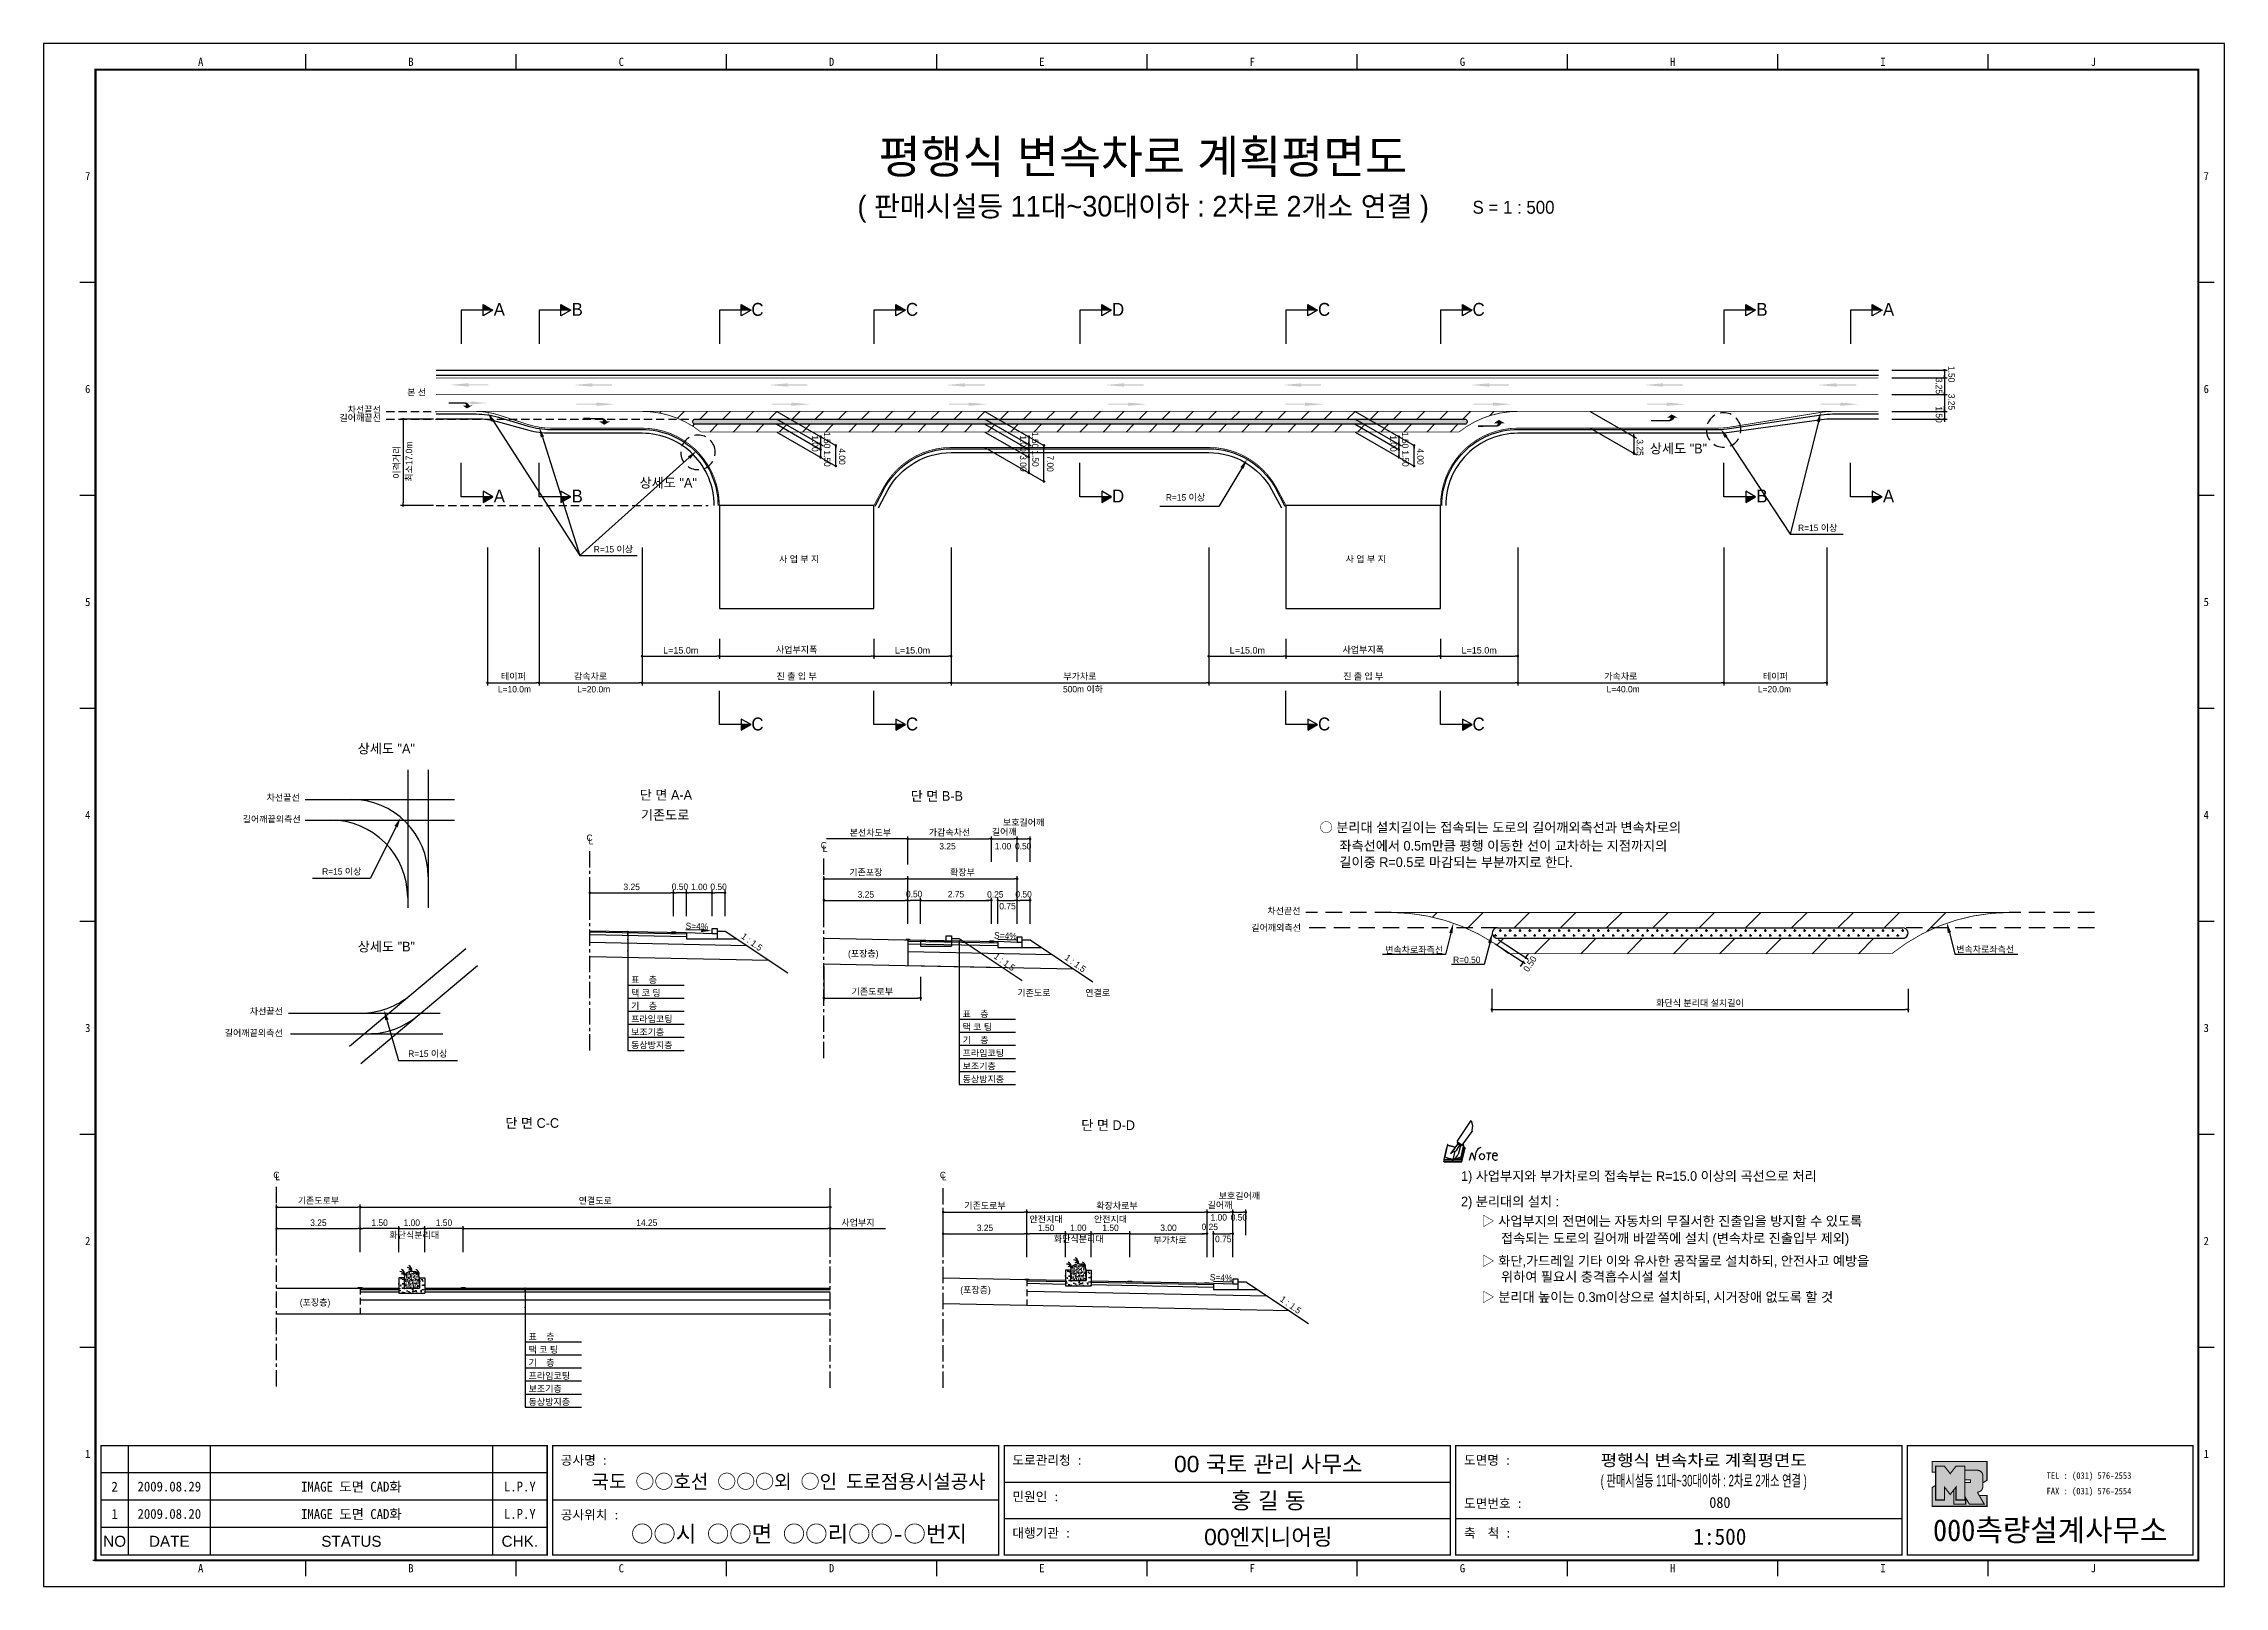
# Model space of a CAD drawing. Header units: millimetres. Extents: x 475 to 899, y 2 to 302.
import ezdxf
from ezdxf.enums import TextEntityAlignment as Align

# ---------------------------------------------------------------- set-up
doc = ezdxf.new("R2010")
doc.units = ezdxf.units.MM
doc.linetypes.add('CENTER', pattern=[50.8, 31.75, -6.35, 6.35, -6.35])
doc.linetypes.add('HIDDEN', pattern=[9.525, 6.35, -3.175])
for name, color, linetype in [('CC-GSTR-0004', 4, 'Continuous'), ('CM-LANE-0030', 30, 'Continuous'), ('CZ-DIMT-0002', 7, 'Continuous'), ('CZ-EXST-0002', 1, 'Continuous'), ('CZ-LIN1-0007', 7, 'Continuous'), ('CZ-LIN2-0003', 3, 'Continuous'), ('CZ-LINE-0001', 7, 'Continuous'), ('CZ-TEXT-BOX0', 7, 'Continuous'), ('TITLE', 7, 'Continuous')]:
    doc.layers.add(name, color=color, linetype=linetype)
doc.styles.add('견고딕', font='arial.ttf')
doc.styles.add('돋움', font='')
doc.styles.add('돋음체', font='')
doc.styles.get('돋움').set_extended_font_data('Dotum')
doc.styles.get('돋음체').set_extended_font_data('DotumChe')

msp = doc.modelspace()

# ---------------------------------------------------------------- texts
at = {"layer": 'CZ-DIMT-0002', "style": '돋움'}
for s, height, p in [('A', 2.5, (563.7, 250.21)), ('B', 2.5, (578.82, 250.21)), ('C', 2.5, (613.82, 250.21)), ('C', 2.5, (643.82, 250.21)), ('D', 2.5, (683.82, 250.21)), ('C', 2.5, (723.82, 250.21)), ('C', 2.5, (753.82, 250.21)), ('B', 2.5, (808.82, 250.21)), ('A', 2.5, (833.4, 250.21)), ('본 선', 1.25, (547.65, 234.11)), ('길어깨끝선', 1.25, (536.69, 229.16)), ('차선끝선', 1.25, (537.49, 230.75)), ('상세도 "B"', 1.875, (792.61, 223.21)), ('상세도 "A"', 1.875, (596.49, 216.56)), ('A', 2.5, (563.7, 213.99)), ('B', 2.5, (578.82, 213.99)), ('D', 2.5, (683.82, 213.99)), ('R=15 이상', 1.25, (696.91, 213.73)), ('B', 2.5, (808.82, 213.99)), ('A', 2.5, (833.4, 213.99)), ('R=15 이상', 1.25, (819.64, 207.81)), ('R=15 이상', 1.25, (585.85, 203.66)), ('사 업 부 지', 1.25, (621.91, 201.75)), ('사 업 부 지', 1.25, (731.91, 201.75)), ('L=10.0m', 1.25, (566.64, 176.5)), ('L=20.0m', 1.25, (582.02, 176.5)), ('500m 이하', 1.25, (677.01, 176.5)), ('L=40.0m', 1.25, (781.88, 176.5)), ('L=20.0m', 1.25, (811.25, 176.5)), ('C', 2.5, (613.82, 169.75)), ('C', 2.5, (643.82, 169.75)), ('C', 2.5, (723.82, 169.75)), ('C', 2.5, (753.82, 169.75)), ('차선끝선', 1.25, (521.75, 155.47)), ('길어깨끝외측선', 1.25, (519.51, 151.27)), ('C', 1.25, (581.23, 147.67)), ('L', 1.25, (581.5, 147.01)), ('C', 1.25, (626.69, 146.21)), ('L', 1.25, (626.95, 145.55)), ('R=15 이상', 1.25, (533.12, 141.14)), ('차선끝선', 1.25, (716.03, 133.5)), ('차선끝선', 1.25, (518.48, 113.99)), ('길어깨끝외측선', 1.25, (516.03, 109.8)), ('R=15 이상', 1.25, (549.82, 105.78)), ('C', 1.25, (520.42, 82.25)), ('L', 1.25, (520.68, 81.85)), ('C', 1.25, (649.82, 82.23)), ('L', 1.25, (650.08, 81.83))]:
    msp.add_text(s, height=height, dxfattribs=at).set_placement(p, align=Align.MIDDLE_CENTER)
for s, rotation, p in [('1.50', 270, (845.01, 239.23)), ('3.25', 270, (842.57, 236.95)), ('3.25', 270, (845.01, 233.84)), ('1.50', 270, (842.57, 231.39)), ('최소17.0m', 90, (546.79, 216.77))]:
    msp.add_text(s, height=1.25, rotation=rotation, dxfattribs=at).set_placement(p)
for s, p in [('○ 분리대 설치길이는 접속되는 도로의 길어깨외측선과 변속차로의', (722.94, 149.69)), ('좌측선에서 0.5m만큼 평행 이동한 선이 교차하는 지점까지의', (726.79, 146.13)), ('길이중 R=0.5로 마감되는 부분까지로 한다.', (726.79, 142.94)), ('1) 사업부지와 부가차로의 접속부는 R=15.0 이상의 곡선으로 처리', (750.41, 82.03)), ('2) 분리대의 설치 :', (750.41, 77.09)), ('▷ 사업부지의 전면에는 자동차의 무질서한 진출입을 방지할 수 있도록', (754.39, 73.29)), ('접속되는 도로의 길어깨 바깥쪽에 설치 (변속차로 진출입부 제외)', (758.17, 69.96)), ('▷ 화단,가드레일 기타 이와 유사한 공작물로 설치하되, 안전사고 예방을', (754.39, 65.56)), ('위하여 필요시 충격흡수시설 설치', (758.17, 62.49)), ('▷ 분리대 높이는 0.3m이상으로 설치하되, 시거장애 없도록 할 것', (754.39, 58.55))]:
    msp.add_text(s, height=1.875, dxfattribs=at).set_placement(p, align=Align.MIDDLE_LEFT)
for s, p in [('3.25', (649.12, 145.41)), ('1.00', (659.9, 145.41)), ('0.50', (663.81, 145.41)), ('길어깨외측선', (709.68, 129.59)), ('(포장층)', (631.39, 124.57)), ('변속차로좌측선', (735.67, 125.3)), ('R=0.50', (748.86, 123.36)), ('변속차로좌측선', (846.53, 125.4)), ('표    층', (589.28, 119.47)), ('기    층', (589.28, 114.4)), ('택 코 팅', (589.28, 116.94)), ('기존도로', (664.27, 116.97)), ('연결로', (677.46, 116.97)), ('프라임코팅', (589.28, 111.87)), ('보조기층', (589.28, 109.34)), ('표    층', (653.64, 112.85)), ('택 코 팅', (653.64, 110.32)), ('동상방지층', (589.28, 106.81)), ('프라임코팅', (653.64, 105.25)), ('기    층', (653.64, 107.78)), ('보조기층', (653.64, 102.72)), ('동상방지층', (653.64, 100.19)), ('사업부지', (630.11, 72.36)), ('안전지대', (666.62, 73.02)), ('안전지대', (679.13, 73.02)), ('1.00', (701.78, 73.38)), ('0.50', (705.69, 73.38)), ('화단식분리대', (542.36, 69.95)), ('화단식분리대', (671.35, 69.2)), ('부가차로', (690.69, 68.96)), ('(포장층)', (653.19, 59.3)), ('(포장층)', (524.97, 56.89)), ('표    층', (569.38, 50.24)), ('기    층', (569.38, 45.18)), ('택 코 팅', (569.38, 47.71)), ('프라임코팅', (569.38, 42.65)), ('보조기층', (569.38, 40.12)), ('동상방지층', (569.38, 37.58))]:
    msp.add_text(s, height=1.25, dxfattribs=at).set_placement(p)
for s, rotation, p in [('S=4%', 357.7094, (602.07, 130.49)), ('1 : 1.5', 323.8881, (612.73, 127.45)), ('S=4%', 357.7094, (661.96, 128.66)), ('1 : 1.5', 323.8881, (661.79, 123.57)), ('1 : 1.5', 323.8881, (675.54, 123.32)), ('S=4%', 357.7094, (703.84, 62.33)), ('1 : 1.5', 323.8881, (717.33, 57.04))]:
    msp.add_text(s, height=1.25, rotation=rotation, dxfattribs=at).set_placement(p, align=Align.MIDDLE_CENTER)
at = {"layer": 'CZ-DIMT-0002', "char_height": 1.25, "attachment_point": 5, "style": '돋움'}
for s, insert, rotation in [('1.00', (624.99, 224.18), 270), ('1.50', (627.32, 224.84), 270), ('1.00', (665.41, 224.18), 270), ('1.50', (667.73, 224.84), 270), ('1.00', (737.25, 224.18), 270), ('1.50', (739.57, 224.84), 270), ('3.25', (785.13, 223.4), 270), ('1.50', (627.36, 221.27), 270), ('4.00', (630.25, 221.65), 270), ('3.00', (665.41, 220.32), 270), ('1.50', (667.77, 221.27), 270), ('7.00', (670.66, 220.28), 270), ('1.50', (739.61, 221.27), 270), ('4.00', (742.5, 221.65), 270), ('\\A1;0.50', (763.79, 123.19), 57.1401)]:
    msp.add_mtext(s, dxfattribs=dict(at, insert=insert, rotation=rotation))
at = {"layer": 'CZ-DIMT-0002', "insert": (635.74, 148.59), "char_height": 1.25, "attachment_point": 5, "style": '돋움'}
msp.add_mtext('본선차도부', dxfattribs=at)
at = {"layer": 'CZ-LINE-0001', "insert": (543.85, 220.54), "char_height": 1.25, "attachment_point": 5, "rotation": 90, "style": '돋움'}
msp.add_mtext('\\A1;이격거리', dxfattribs=at)
at = {"layer": 'CZ-LINE-0001', "char_height": 1.25, "attachment_point": 5, "style": '돋움'}
for s, insert in [('\\A1;{\\fArial|b0|i0|c0|p32;L=15.0m}', (598.92, 184.04)), ('\\A1;사업부지폭', (621.42, 184.1)), ('\\A1;{\\fArial|b0|i0|c0|p32;L=15.0m}', (643.92, 184.04)), ('\\A1;{\\fArial|b0|i0|c0|p32;L=15.0m}', (708.92, 184.04)), ('\\A1;사업부지폭', (731.42, 184.1)), ('\\A1;{\\fArial|b0|i0|c0|p32;L=15.0m}', (753.92, 184.04)), ('\\A1;테이퍼', (566.42, 178.93)), ('\\A1;감속차로', (581.42, 178.93)), ('\\A1;진 출 입 부', (621.42, 178.93)), ('\\A1;부가차로', (676.42, 178.93)), ('\\A1;진 출 입 부', (731.42, 178.93)), ('\\A1;가속차로', (781.42, 178.93)), ('\\A1;테이퍼', (811.42, 178.93)), ('\\A1;가감속차선', (651.11, 148.65)), ('\\A1;길어깨', (661.73, 148.77)), ('\\A1;보호길어깨', (665.48, 150.57)), ('\\A1;기존포장', (634.86, 140.9)), ('\\A1;확장부', (653.61, 140.9)), ('\\A1;3.25', (589.4, 138.13)), ('\\A1;0.50', (598.77, 138.16)), ('\\A1;1.00', (602.52, 138.13)), ('\\A1;0.50', (606.27, 138.15)), ('\\A1;3.25', (634.86, 136.67)), ('\\A1;0.50', (644.23, 136.75)), ('\\A1;2.75', (652.36, 136.71)), ('\\A1;0.25', (659.99, 136.68)), ('\\A1;0.50', (665.48, 136.7)), ('\\A1;0.75', (662.36, 134.4)), ('\\A1;기존도로부', (636.11, 117.76)), ('\\A1;화단식 분리대 설치길이', (796.79, 115.54)), ('\\A1;기존도로부', (528.58, 77.2)), ('\\A1;연결도로', (582.33, 77.19)), ('\\A1;기존도로부', (657.98, 76.21)), ('\\A1;확장차로{\\fGulimChe|b0|i0|c129|p32;부}', (683.61, 76.21)), ('\\A1;길어깨', (703.61, 76.33)), ('\\A1;보호길어깨', (707.36, 78.13)), ('\\A1;3.25', (528.58, 72.97)), ('\\A1;1.50', (540.46, 72.97)), ('\\A1;1.00', (546.71, 72.97)), ('\\A1;1.50', (552.96, 72.97)), ('\\A1;14.25', (592.33, 72.97)), ('\\A1;3.25', (657.98, 71.98)), ('\\A1;1.50', (669.86, 71.98)), ('\\A1;1.00', (676.11, 71.98)), ('\\A1;1.50', (682.36, 71.98)), ('\\A1;3.00', (693.61, 71.98)), ('\\A1;0.25', (701.62, 72.15)), ('\\A1;0.75', (704.24, 69.8))]:
    msp.add_mtext(s, dxfattribs=dict(at, insert=insert))
at = {"layer": 'CZ-TEXT-BOX0', "style": '돋움'}
for s, p in [('상세도 "A"', (541.76, 164.98)), ('단 면 A-A', (596.04, 155.99)), ('단 면 B-B', (648.63, 155.78)), ('기존도로', (595.89, 152.1)), ('상세도 "B"', (541.78, 126.55)), ('단 면 C-C', (570.08, 92.32)), ('단 면 D-D', (681.89, 91.9))]:
    msp.add_text(s, height=1.875, dxfattribs=at).set_placement(p, align=Align.MIDDLE_CENTER)
at = {"layer": 'TITLE', "color": 3, "linetype": 'Continuous', "style": '돋음체'}
for s, p in [('A', (505.73, 298.25)), ('B', (546.55, 298.25)), ('C', (587.38, 298.25)), ('D', (628.2, 298.25)), ('E', (669.03, 298.25)), ('F', (709.85, 298.25)), ('G', (750.67, 298.25)), ('H', (791.5, 298.25)), ('I', (832.32, 298.25)), ('J', (873.15, 298.25)), ('7', (483.8, 276.08)), ('7', (895.07, 276.08)), ('6', (483.8, 234.75)), ('6', (895.07, 234.75)), ('5', (483.8, 193.42)), ('5', (895.07, 193.42)), ('4', (483.8, 152.09)), ('4', (895.07, 152.09)), ('3', (483.8, 110.76)), ('3', (895.07, 110.76)), ('2', (483.8, 69.43)), ('2', (895.07, 69.43)), ('1', (483.8, 28.11)), ('1', (895.07, 28.11)), ('A', (505.73, 5.92)), ('B', (546.55, 5.92)), ('C', (587.38, 5.92)), ('D', (628.2, 5.92)), ('E', (669.03, 5.92)), ('F', (709.85, 5.92)), ('G', (750.67, 5.92)), ('H', (791.5, 5.92)), ('I', (832.32, 5.92)), ('J', (873.15, 5.92))]:
    msp.add_text(s, height=1.59, dxfattribs=at).set_placement(p, align=Align.MIDDLE)
at = {"layer": 'TITLE', "style": '돋움'}
for s, height, p in [('평행식 변속차로 계획평면도', 6.5, (688.65, 279.86)), ('( 판매시설등 11대~30대이하 : 2차로 2개소 연결 )', 4, (688.7, 270.23))]:
    msp.add_text(s, height=height, dxfattribs=at).set_placement(p, align=Align.MIDDLE_CENTER)
msp.add_text('S = 1 : 500', height=2.5, dxfattribs=at).set_placement((752.64, 270.02), align=Align.MIDDLE_LEFT)
at = {"layer": 'TITLE', "style": '돋음체'}
for s, p in [('공사명 : ', (575.64, 26)), ('도로관리청 :', (663.31, 26)), ('도면명 :', (750.98, 26)), ('공사위치 :', (575.64, 15.39)), ('민원인 :', (663.31, 18.93)), ('도면번호 :', (750.98, 17.61)), ('대행기관 :', (663.31, 11.86)), ('축  척 :', (750.98, 11.86))]:
    msp.add_text(s, height=1.804, dxfattribs=at).set_placement(p)
at = {"layer": 'TITLE', "color": 7, "linetype": 'Continuous'}
for s, height, style, p in [('00 국토 관리 사무소', 3.1832, '견고딕', (712.98, 26.18)), ('국도 ○○호선 ○○○외 ○인 도로점용시설공사', 2.7, '돋음체', (619.86, 22.79)), ('홍 길 동', 3.183, '견고딕', (712.98, 19.11)), ('○○시 ○○면 ○○리○○-○번지', 3.1832, '돋음체', (621.88, 12.63)), ('00엔지니어링', 3.183, '견고딕', (712.98, 12.03))]:
    msp.add_text(s, height=height, dxfattribs=dict(at, style=style)).set_placement(p, align=Align.MIDDLE)
at = {"layer": 'TITLE', "style": '돋움'}
for s, width, p, p2 in [('평행식 변속차로 계획평면도', 1.010039, (777.52, 25.75), (817.52, 25.75)), ('( 판매시설등 11대~30대이하 : 2차로 2개소 연결 )', 0.563246, (777.52, 21.8), (817.52, 21.8))]:
    msp.add_text(s, height=2.25, dxfattribs=dict(at, width=width)).set_placement(p, p2, align=Align.FIT)
at = {"layer": 'TITLE', "color": 1, "linetype": 'Continuous', "style": '돋음체'}
msp.add_text('2', height=1.91, dxfattribs=at).set_placement((489.03, 21.76), align=Align.MIDDLE)
at = {"layer": 'TITLE', "linetype": 'Continuous'}
for s, height, style, p in [('2009.08.29', 1.91, '돋음체', (499.64, 21.76)), ('L.P.Y', 1.91, '돋음체', (567.68, 21.76)), ('1', 1.91, '돋음체', (489.03, 16.45)), ('2009.08.20', 1.91, '돋음체', (499.64, 16.45)), ('L.P.Y', 1.91, '돋음체', (567.68, 16.45)), ('080', 2.122, '돋음체', (800.65, 18.67)), ('1:500', 3.183, '돋음체', (800.65, 12.03)), ('NO', 2.122, '견고딕', (489.03, 11.15)), ('DATE', 2.122, '견고딕', (499.64, 11.15)), ('STATUS', 2.122, '견고딕', (534.99, 11.15)), ('CHK.', 2.122, '견고딕', (567.68, 11.15))]:
    msp.add_text(s, height=height, dxfattribs=dict(at, style=style)).set_placement(p, align=Align.MIDDLE)
at = {"layer": 'TITLE', "style": '돋음체'}
for p in [(534.99, 21.76), (534.99, 16.45)]:
    msp.add_text('IMAGE 도면 CAD화', height=1.9099, dxfattribs=at).set_placement(p, align=Align.MIDDLE)
at = {"layer": 'TITLE', "color": 180, "style": '돋음체'}
for s, p in [('TEL : (031) 576-2553', (864.08, 23.27)), ('FAX : (031) 576-2554', (864.08, 20.25))]:
    msp.add_text(s, height=1.2733, dxfattribs=at).set_placement(p)
msp.add_text('000측량설계사무소', height=4.244, dxfattribs=at).set_placement((864.78, 11.18), align=Align.CENTER)

# ---------------------------------------------------------------- blocks, each defined once
blk = doc.blocks.new('note')
for p, q in [((0.85, 3.5), (3.53, 7.57)), ((1.8, 2.79), (3.74, 5.46)), ((3.53, 7.57), (3.8, 6.64)), ((3.8, 6.64), (3.69, 5.72)), ((3.69, 5.72), (3.74, 5.46)), ((-1.24, 2.36), (-1.77, 0)), ((-1.77, 0), (1.77, 0)), ((-1.77, 0), (-1.77, -0.3)), ((-1.53, 0.52), (-1.55, 0.54)), ((-1.01, 2.9), (-1.53, 0.52)), ((-1.48, 0.48), (-1.53, 0.52)), ((-1.43, 0.44), (-1.48, 0.48)), ((-1.38, 0.41), (-1.43, 0.44)), ((-1.33, 0.4), (-1.38, 0.41)), ((-1.27, 0.37), (-1.33, 0.4)), ((-1.22, 0.35), (-1.27, 0.37)), ((-1.13, 2.36), (-1.24, 2.36)), ((-1.17, 0.33), (-1.22, 0.35)), ((-1.12, 0.32), (-1.17, 0.33)), ((-1.02, 0.25), (-1.12, 0.32)), ((-0.97, 0.22), (-1.02, 0.25)), ((-1, 2.9), (-1.01, 2.9)), ((-0.98, 2.85), (-1, 2.9)), ((-0.95, 2.8), (-0.98, 2.85)), ((-0.93, 0.21), (-0.97, 0.22)), ((-0.9, 2.75), (-0.95, 2.8)), ((-0.88, 0.19), (-0.93, 0.21)), ((-0.85, 2.72), (-0.9, 2.75)), ((-0.8, 0.18), (-0.88, 0.19)), ((-0.79, 2.69), (-0.85, 2.72)), ((-0.75, 0.17), (-0.8, 0.18)), ((-0.74, 2.68), (-0.79, 2.69)), ((-0.7, 0.16), (-0.75, 0.17)), ((-0.69, 2.65), (-0.74, 2.68)), ((-0.64, 0.15), (-0.7, 0.16)), ((-0.64, 2.65), (-0.69, 2.65)), ((-0.59, 2.63), (-0.64, 2.65)), ((-0.58, 0.14), (-0.64, 0.15)), ((-0.54, 2.62), (-0.59, 2.63)), ((-0.53, 0.13), (-0.58, 0.14)), ((-0.48, 2.61), (-0.54, 2.62)), ((-0.48, 0.12), (-0.53, 0.13)), ((-0.43, 2.61), (-0.48, 2.61)), ((-0.43, 0.11), (-0.48, 0.12)), ((0.75, 2.77), (-0.46, 1.16)), ((0.37, 2.24), (-0.46, 1.16)), ((-0.46, 1.16), (-0.08, 1.47)), ((-0.38, 2.59), (-0.43, 2.61)), ((-0.38, 0.08), (-0.43, 0.11)), ((-0.33, 2.59), (-0.38, 2.59)), ((-0.29, 0.06), (-0.38, 0.08)), ((-0.27, 2.58), (-0.33, 2.59)), ((-0.23, 0.05), (-0.29, 0.06)), ((-0.22, 2.57), (-0.27, 2.58)), ((-0.16, 0.04), (-0.23, 0.05)), ((-0.17, 2.56), (-0.22, 2.57)), ((-0.12, 2.55), (-0.17, 2.56)), ((-0.11, 0.03), (-0.16, 0.04)), ((-0.07, 2.53), (-0.12, 2.55)), ((-0.04, 0.02), (-0.11, 0.03)), ((-0.08, 1.47), (0.72, 1.75)), ((-0.01, 2.51), (-0.07, 2.53)), ((-0.05, -0.3), (-0.05, 0)), ((0, 0), (-0.04, 0.02)), ((0.04, 2.5), (-0.01, 2.51)), ((0.37, 1.63), (0, 0)), ((0, 0), (1.6, 0.53)), ((0, 0), (1.65, 0.18)), ((0, 0.01), (0.06, 0.04)), ((0, -0.3), (0, 0)), ((0.09, 2.48), (0.04, 2.5)), ((0.05, -0.3), (0.05, 0)), ((0.06, 0.04), (0.11, 0.07)), ((0.14, 2.48), (0.09, 2.48)), ((0.11, 0.07), (0.16, 0.09)), ((0.2, 2.47), (0.14, 2.48)), ((0.16, 0.09), (0.21, 0.12)), ((0.26, 2.43), (0.18, 2.46)), ((0.21, 0.12), (0.27, 0.14)), ((0.34, 2.4), (0.26, 2.43)), ((0.27, 0.14), (0.36, 0.19)), ((0.45, 2.37), (0.34, 2.4)), ((0.36, 0.19), (0.41, 0.22)), ((0.41, 0.22), (0.46, 0.27)), ((0.46, 0.27), (0.51, 0.3)), ((0.51, 0.3), (0.56, 0.34)), ((0.56, 0.34), (0.6, 0.4)), ((0.6, 0.4), (0.64, 0.45)), ((0.64, 0.45), (0.67, 0.51)), ((0.67, 0.51), (0.74, 0.58)), ((0.72, 1.75), (1.16, 2.53)), ((0.74, 0.58), (0.79, 0.63)), ((1, 3.1), (0.75, 2.77)), ((0.79, 0.63), (0.83, 0.68)), ((0.83, 0.68), (0.86, 0.73)), ((0.85, 3.5), (1.8, 2.79)), ((1, 3.4), (0.85, 3.21)), ((0.85, 3.21), (1.52, 2.71)), ((0.86, 0.73), (0.89, 0.79)), ((0.89, 0.84), (0.92, 0.89)), ((0.89, 0.79), (0.89, 0.84)), ((0.92, 0.89), (0.96, 0.95)), ((0.96, 0.95), (1.01, 0.97)), ((1.47, 2.74), (1.01, 0.97)), ((1.16, 2.53), (1.37, 2.82)), ((2.13, 2.84), (1.44, 2.63)), ((1.52, 2.71), (1.66, 2.9)), ((1.6, 0.53), (2.13, 2.84)), ((1.65, 0.18), (2.19, 2.48)), ((1.77, 0), (2.3, 2.36)), ((1.77, -0.3), (2.3, 2.07)), ((1.77, -0.38), (2.3, 1.99)), ((1.77, -0.44), (2.3, 1.93)), ((1.77, 0), (1.77, -0.3)), ((2.19, 2.48), (2.04, 2.47)), ((2.3, 2.36), (2.16, 2.36)), ((2.3, 2.36), (2.3, 2.07)), ((3.21, -0.08), (3.68, 1.4)), ((3.68, 1.4), (4.26, -0.14)), ((4.26, -0.14), (4.56, 1.44)), ((6.55, 1.34), (7.46, 1.34)), ((7.01, 1.34), (6.87, -0.11)), ((7.71, 0.77), (7.71, 0.55)), ((7.71, 0.77), (8.67, 0.77)), ((-1.77, -0.3), (1.77, -0.3)), ((-1.77, -0.43), (-1.77, -0.3)), ((-1.77, -0.37), (1.77, -0.37)), ((-1.77, -0.43), (1.77, -0.43))]:
    blk.add_line(p, q)
for centre, major_axis, start_param, end_param in [((0.4, 2.31), (0.0702, 0.0702), 3.283946, 6.425539), ((5.68, 1.23), (-0.806, 0.806), -0.591174, 0.597824), ((5.66, 0.58), (-0.378, 0.378), 3.926991, 10.210176), ((8.3, 0.49), (0.422, 0.422), 2.265602, 4.634911), ((8.19, 0.77), (-0.342, 0.342), 3.926991, 7.068583)]:
    blk.add_ellipse(centre, major_axis=major_axis, ratio=1, start_param=start_param, end_param=end_param)
blk = doc.blocks.new('_Dot')
at = {"color": 0, "linetype": 'ByBlock', "lineweight": -2}
blk.add_line((-0.5, 0), (-1, 0), dxfattribs=at)
at = {"color": 0, "linetype": 'ByBlock', "const_width": 0.5}
blk.add_lwpolyline([(-0.25, 0, 1), (0.25, 0, 1)], format="xyb", close=True, dxfattribs=at)

# ---------------------------------------------------------------- hatches: boundary and pattern name
at = {"layer": 'CM-LANE-0030'}
h = msp.add_hatch(dxfattribs=at)
h.set_pattern_fill('ANSI31', color=256, style=0)
h.set_pattern_definition([(45, (-1001.011, 3.7704), (-2.245064, 2.245064), [])])
h.paths.add_polyline_path([(750.02, 226.41, -0.170323), (761.42, 230.41), (591.42, 230.41, -0.170323), (602.83, 226.41)])
h.paths.add_polyline_path([(601.6, 227.91, 0.001926), (601.48, 227.99, -0.750696), (601.74, 228.91), (751.1, 228.91, -0.750696), (751.37, 227.99, 0.001926), (751.25, 227.91)], flags=16)
h = msp.add_hatch(dxfattribs=at)
h.set_pattern_fill('ANSI31', color=256, scale=2, style=0)
h.set_pattern_definition([(45, (-569.0276, -328.478), (-4.490128, 4.490128), [])])
h.paths.add_polyline_path([(736.82, 133.17, -0.170323), (759.63, 125.17), (834.02, 125.17, -0.170323), (856.82, 133.17)])
h.paths.add_polyline_path([(836.18, 130.17, -0.750696), (836.72, 128.32, 0.001926), (836.48, 128.17), (757.17, 128.17, 0.001926), (756.93, 128.32, -0.750696), (757.46, 130.17)], flags=16)
at = {"layer": 'CZ-EXST-0002'}
h = msp.add_hatch(dxfattribs=at)
h.set_pattern_fill('AR-SAND', color=256, scale=0.01, style=0)
h.set_pattern_definition([(37.5, (-563.91116, 3543.1236), (-0.016000313, 0.489413237), [0, -0.38608, 0, -0.4318, 0, -0.41275]), (7.5, (-563.91116, 3543.1236), (0.44952328, 0.7168251), [0, -0.20828, 0, -0.34798, 0, -0.13335]), (327.5, (-564.2236, 3543.1236), (0.79099237, 0.001437185), [0, -0.127, 0, -0.4572, 0, -0.5969]), (317.5, (-564.2236, 3543.1236), (0.76355645, 0.22292932), [0, -0.0635, 0, -0.29972, 0, -0.3429])])
edge = h.paths.add_edge_path()
edge.add_ellipse((546.71, 62.28), major_axis=(-1.5, 0), ratio=0.829212, start_angle=180, end_angle=360)
edge.add_line((545.21, 62.28), (545.21, 60.28))
edge.add_line((545.21, 60.28), (548.21, 60.28))
edge.add_line((548.21, 60.28), (548.21, 62.28))
h = msp.add_hatch(dxfattribs=at)
h.set_pattern_fill('AR-CONC', color=256, scale=0.01, style=0)
h.set_pattern_definition([(50, (-434.5083, 3544.5868), (1.8218467, -0.15939086), [0.1905, -2.0955]), (355, (-434.5083, 3544.5868), (-0.3524283, 1.9105664), [0.1524, -1.6764]), (100.451, (-434.3565, 3544.5735), (1.469425, 1.7511669), [0.1619, -1.7809]), (46.1842, (-434.5083, 3545.0948), (2.7107904, -0.4204233), [0.28575, -3.14325]), (96.6356, (-434.2824, 3545.0597), (2.3740423, 2.4742556), [0.24285, -2.67135]), (351.184, (-434.5083, 3545.0948), (2.374046, 2.4742512), [0.2286, -2.5146]), (21, (-434.2543, 3544.9678), (1.5161488, -1.0226552), [0.1905, -2.0955]), (326, (-434.2543, 3544.9678), (0.6180203, 1.8418797), [0.1524, -1.6764]), (71.4514, (-434.128, 3544.8825), (2.1341649, 0.8192286), [0.1619, -1.7809]), (37.5, (-434.5083, 3544.58676), (0.03088603, 0.84555039), [0, -1.65608, 0, -1.7018, 0, -1.68275]), (7.5, (-434.5083, 3544.5868), (0.66819663, 1.00180575), [0, -0.97028, 0, -1.61798, 0, -0.64135]), (327.5, (-435.0747, 3544.58676), (1.35590595, -0.05728744), [0, -0.635, 0, -1.9812, 0, -2.6289]), (317.5, (-435.3287, 3544.5868), (1.4812918, 0.2542649), [0, -0.8255, 0, -1.31572, 0, -1.8669])])
h.paths.add_polyline_path([(678.61, 60.74), (678.61, 63.74), (677.61, 63.74), (677.61, 61.74), (674.61, 61.74), (674.61, 63.74), (673.61, 63.74), (673.61, 60.74)])
h = msp.add_hatch(dxfattribs=at)
h.set_pattern_fill('AR-SAND', color=256, scale=0.01, style=0)
h.set_pattern_definition([(37.5, (-434.5083, 3544.58676), (-0.016000313, 0.489413237), [0, -0.38608, 0, -0.4318, 0, -0.41275]), (7.5, (-434.5083, 3544.58676), (0.44952328, 0.7168251), [0, -0.20828, 0, -0.34798, 0, -0.13335]), (327.5, (-434.8207, 3544.58676), (0.79099237, 0.001437185), [0, -0.127, 0, -0.4572, 0, -0.5969]), (317.5, (-434.8207, 3544.58676), (0.76355645, 0.22292932), [0, -0.0635, 0, -0.29972, 0, -0.3429])])
edge = h.paths.add_edge_path()
edge.add_ellipse((676.11, 63.74), major_axis=(-1.5, 0), ratio=0.829212, start_angle=180, end_angle=360)
edge.add_line((674.61, 63.74), (674.61, 61.74))
edge.add_line((674.61, 61.74), (677.61, 61.74))
edge.add_line((677.61, 61.74), (677.61, 63.74))
h = msp.add_hatch(dxfattribs=at)
h.set_pattern_fill('AR-CONC', color=256, scale=0.01, style=0)
h.set_pattern_definition([(50, (-563.9112, 3543.1236), (1.8218467, -0.15939086), [0.1905, -2.0955]), (355, (-563.9112, 3543.1236), (-0.3524283, 1.9105664), [0.1524, -1.6764]), (100.451, (-563.7593, 3543.1103), (1.469425, 1.7511669), [0.1619, -1.7809]), (46.1842, (-563.9112, 3543.6316), (2.7107904, -0.4204233), [0.28575, -3.14325]), (96.6356, (-563.6853, 3543.5965), (2.3740423, 2.4742556), [0.24285, -2.67135]), (351.184, (-563.9112, 3543.6316), (2.374046, 2.4742512), [0.2286, -2.5146]), (21, (-563.6572, 3543.5046), (1.5161488, -1.0226552), [0.1905, -2.0955]), (326, (-563.6572, 3543.5046), (0.6180203, 1.8418797), [0.1524, -1.6764]), (71.4514, (-563.5308, 3543.4194), (2.1341649, 0.8192286), [0.1619, -1.7809]), (37.5, (-563.91116, 3543.1236), (0.03088603, 0.84555039), [0, -1.65608, 0, -1.7018, 0, -1.68275]), (7.5, (-563.9112, 3543.1236), (0.66819663, 1.00180575), [0, -0.97028, 0, -1.61798, 0, -0.64135]), (327.5, (-564.4776, 3543.1236), (1.35590595, -0.05728744), [0, -0.635, 0, -1.9812, 0, -2.6289]), (317.5, (-564.7316, 3543.1236), (1.4812918, 0.2542649), [0, -0.8255, 0, -1.31572, 0, -1.8669])])
h.paths.add_polyline_path([(549.21, 59.28), (549.21, 62.28), (548.21, 62.28), (548.21, 60.28), (545.21, 60.28), (545.21, 62.28), (544.21, 62.28), (544.21, 59.28)])
at = {"layer": 'CZ-LIN1-0007'}
for points in [[(557.73, 235.88), (557.73, 235.66), (561.55, 235.66), (561.55, 235.45), (557.73, 235.45), (557.73, 235.23), (554.08, 235.55)], [(581.77, 235.86), (581.77, 235.64), (585.6, 235.64), (585.6, 235.43), (581.77, 235.43), (581.77, 235.21), (578.12, 235.53)], [(619.69, 235.86), (619.69, 235.64), (623.51, 235.64), (623.51, 235.43), (619.69, 235.43), (619.69, 235.21), (616.04, 235.53)], [(654.09, 235.86), (654.09, 235.64), (657.91, 235.64), (657.91, 235.43), (654.09, 235.43), (654.09, 235.21), (650.44, 235.53)], [(684.98, 235.86), (684.98, 235.64), (688.81, 235.64), (688.81, 235.43), (684.98, 235.43), (684.98, 235.21), (681.33, 235.53)], [(719.39, 235.86), (719.39, 235.64), (723.21, 235.64), (723.21, 235.43), (719.39, 235.43), (719.39, 235.21), (715.74, 235.53)], [(755.9, 235.86), (755.9, 235.64), (759.72, 235.64), (759.72, 235.43), (755.9, 235.43), (755.9, 235.21), (752.24, 235.53)], [(789.6, 235.86), (789.6, 235.64), (793.42, 235.64), (793.42, 235.43), (789.6, 235.43), (789.6, 235.21), (785.95, 235.53)], [(823.3, 235.86), (823.3, 235.64), (827.12, 235.64), (827.12, 235.43), (823.3, 235.43), (823.3, 235.21), (819.65, 235.53)], [(556.99, 232.16, -0.267976), (557.9, 231.55), (558.45, 231.56), (557.42, 230.98), (556.59, 231.55), (557.2, 231.55, 0.504994), (556.93, 231.92), (553.88, 231.94), (553.88, 232.18)], [(558.12, 232.33), (558.12, 232.14), (554.7, 232.14), (554.7, 231.95), (558.12, 231.95), (558.12, 231.76), (561.39, 232.04)], [(582.51, 232.12), (582.51, 231.91), (578.68, 231.91), (578.68, 231.7), (582.51, 231.7), (582.51, 231.48), (586.16, 231.8)], [(583.56, 229.15, -0.267976), (584.59, 228.46), (585.22, 228.47), (584.05, 227.81), (583.1, 228.46), (583.8, 228.46, 0.504994), (583.49, 228.88), (580.02, 228.9), (580.02, 229.17)], [(620.42, 232.12), (620.42, 231.91), (616.6, 231.91), (616.6, 231.7), (620.42, 231.7), (620.42, 231.48), (624.07, 231.8)], [(654.82, 232.12), (654.82, 231.91), (651, 231.91), (651, 231.7), (654.82, 231.7), (654.82, 231.48), (658.47, 231.8)], [(685.72, 232.12), (685.72, 231.91), (681.89, 231.91), (681.89, 231.7), (685.72, 231.7), (685.72, 231.48), (689.37, 231.8)], [(720.12, 232.12), (720.12, 231.91), (716.3, 231.91), (716.3, 231.7), (720.12, 231.7), (720.12, 231.48), (723.77, 231.8)], [(756.63, 232.12), (756.63, 231.91), (752.8, 231.91), (752.8, 231.7), (756.63, 231.7), (756.63, 231.48), (760.28, 231.8)], [(757.26, 227.43, 0.267976), (758.28, 228.11), (758.91, 228.11), (757.74, 228.77), (756.8, 228.12), (757.49, 228.12, -0.504994), (757.18, 227.7), (753.72, 227.68), (753.72, 227.41)], [(790.33, 232.12), (790.33, 231.91), (786.51, 231.91), (786.51, 231.7), (790.33, 231.7), (790.33, 231.48), (793.98, 231.8)], [(790.82, 228.49, 0.267976), (791.85, 229.18), (792.48, 229.17), (791.3, 229.83), (790.36, 229.18), (791.05, 229.18, -0.504994), (790.75, 228.76), (787.28, 228.74), (787.28, 228.47)], [(824.03, 232.12), (824.03, 231.91), (820.21, 231.91), (820.21, 231.7), (824.03, 231.7), (824.03, 231.48), (827.68, 231.8)], [(597.9, 129.31), (597.9, 129.43), (597.15, 129.45), (597.15, 129.32)], [(643.36, 127.85), (643.36, 127.98), (642.61, 127.99), (642.61, 127.87)], [(659.61, 127.53), (659.61, 127.65), (658.86, 127.67), (658.86, 127.54)], [(537.08, 60.28), (537.08, 60.4), (536.33, 60.4), (536.33, 60.28)], [(557.08, 60.28), (557.08, 60.4), (556.33, 60.4), (556.33, 60.28)], [(666.48, 61.9), (666.49, 62.02), (665.74, 62.04), (665.73, 61.91)], [(686.48, 61.5), (686.49, 61.62), (685.74, 61.64), (685.73, 61.51)], [(701.48, 61.2), (701.49, 61.32), (700.74, 61.34), (700.73, 61.21)]]:
    msp.add_hatch(color=256, dxfattribs=at).paths.add_polyline_path(points)
at = {"layer": 'CZ-LIN2-0003'}
h = msp.add_hatch(dxfattribs=at)
h.set_pattern_fill('CROSS', color=256, scale=0.075, style=0)
h.set_pattern_definition([(0, (-1001.01086, 3.77036), (0.47625, 0.47625), [0.238125, -0.714375]), (90, (-1000.8918, 3.6513), (-0.47625, 0.47625), [0.238125, -0.714375])])
h.paths.add_polyline_path([(751.25, 227.91, -0.001926), (751.37, 227.99, 0.750696), (751.1, 228.91), (601.74, 228.91, 0.750696), (601.48, 227.99, -0.001926), (601.6, 227.91)])
h = msp.add_hatch(dxfattribs=at)
h.set_pattern_fill('CROSS', color=256, scale=0.15, style=0)
h.set_pattern_definition([(0, (-569.0276, -328.4782), (0.9525, 0.9525), [0.47625, -1.42875]), (90, (-568.7895, -328.7163), (-0.9525, 0.9525), [0.47625, -1.42875])])
h.paths.add_polyline_path([(757.46, 130.17, 0.750696), (756.93, 128.32, -0.001926), (757.17, 128.17), (836.48, 128.17, -0.001926), (836.72, 128.32, 0.750696), (836.18, 130.17)])
at = {"layer": 'CZ-LINE-0001'}
for points in [[(560.55, 251.18), (560.55, 250.08), (562.45, 250.08)], [(575.66, 251.18), (575.66, 250.08), (577.57, 250.08)], [(610.66, 251.18), (610.66, 250.08), (612.57, 250.08)], [(640.66, 251.18), (640.66, 250.08), (642.57, 250.08)], [(680.66, 251.18), (680.66, 250.08), (682.57, 250.08)], [(720.66, 251.18), (720.66, 250.08), (722.57, 250.08)], [(750.66, 251.18), (750.66, 250.08), (752.57, 250.08)], [(805.66, 251.18), (805.66, 250.08), (807.57, 250.08)], [(830.24, 251.18), (830.24, 250.08), (832.14, 250.08)], [(562.45, 213.86), (560.55, 213.86), (560.55, 212.76)], [(577.57, 213.86), (575.66, 213.86), (575.66, 212.76)], [(682.57, 213.86), (680.66, 213.86), (680.66, 212.76)], [(807.57, 213.86), (805.66, 213.86), (805.66, 212.76)], [(832.14, 213.86), (830.24, 213.86), (830.24, 212.76)], [(612.57, 169.62), (610.66, 169.62), (610.66, 168.52)], [(642.57, 169.62), (640.66, 169.62), (640.66, 168.52)], [(722.57, 169.62), (720.66, 169.62), (720.66, 168.52)], [(752.57, 169.62), (750.66, 169.62), (750.66, 168.52)]]:
    msp.add_hatch(color=256, dxfattribs=at).paths.add_polyline_path(points)
at = {"layer": 'TITLE', "ltscale": 150}
h = msp.add_hatch(color=8, dxfattribs=at)
edge = h.paths.add_edge_path()
edge.add_line((852.51, 26.63), (841.85, 26.63))
edge.add_line((841.85, 26.63), (841.85, 24.55))
edge.add_line((841.85, 24.55), (842.55, 24.55))
edge.add_line((842.55, 24.55), (842.55, 25.73))
edge.add_line((842.55, 25.73), (844.24, 25.73))
edge.add_line((844.24, 25.73), (845.37, 24.27))
edge.add_line((845.37, 24.27), (846.5, 25.73))
edge.add_line((846.5, 25.73), (848.19, 25.73))
edge.add_line((848.19, 25.73), (848.19, 24.93))
edge.add_line((848.19, 24.93), (850.63, 24.93))
edge.add_arc((850.63, 23.86), 1.07, 0, 90, ccw=False)
edge.add_line((851.7, 23.86), (851.7, 22.49))
edge.add_line((851.7, 22.49), (852.51, 23))
edge.add_line((852.51, 23), (852.51, 26.63))
h.paths.add_polyline_path([(846.06, 21.11), (845.37, 20.23), (844.24, 21.68), (844.24, 19.17), (842.55, 19.17), (842.55, 22.02), (841.85, 21.58), (841.85, 17.94), (852.51, 17.94), (852.51, 20.02), (851.01, 20.02), (851.97, 18.37), (849.07, 18.37), (848.37, 19.58), (848.37, 18.37), (846.06, 18.37)])
msp.add_hatch(color=5, dxfattribs=at).paths.add_polyline_path([(848.19, 25.73), (846.5, 25.73), (845.37, 24.27), (844.24, 25.73), (842.55, 25.73), (842.55, 19.17), (844.24, 19.17), (844.24, 21.68), (845.37, 20.23), (846.5, 21.68), (846.5, 19.17), (848.19, 19.17)])
h = msp.add_hatch(color=161, dxfattribs=at)
edge = h.paths.add_edge_path()
edge.add_arc((850.63, 23.86), 1.07, 360, 450)
edge.add_line((850.63, 24.93), (848.19, 24.93))
edge.add_line((848.19, 24.93), (848.19, 23.08))
edge.add_line((848.19, 23.08), (849.19, 23.08))
edge.add_arc((849.19, 22.96), 0.113, 0, 90, ccw=False)
edge.add_line((849.3, 22.96), (849.3, 22.65))
edge.add_arc((849.19, 22.65), 0.113, 270, 360, ccw=False)
edge.add_line((849.19, 22.54), (848.19, 22.54))
edge.add_line((848.19, 22.54), (848.19, 19.17))
edge.add_line((848.19, 19.17), (846.5, 19.17))
edge.add_line((846.5, 19.17), (846.5, 21.68))
edge.add_line((846.5, 21.68), (846.06, 21.11))
edge.add_line((846.06, 21.11), (846.06, 18.37))
edge.add_line((846.06, 18.37), (848.37, 18.37))
edge.add_line((848.37, 18.37), (848.37, 19.58))
edge.add_line((848.37, 19.58), (849.07, 18.37))
edge.add_line((849.07, 18.37), (851.97, 18.37))
edge.add_line((851.97, 18.37), (850.63, 20.69))
edge.add_arc((850.63, 21.76), 1.07, 270, 360)
edge.add_line((851.7, 21.76), (851.7, 23.86))

# ---------------------------------------------------------------- linework, layer by layer
at = {"color": 0, "linetype": 'ByBlock', "lineweight": -2}
for p, q in [((844.25, 238.16), (844.25, 237.91)), ((844.25, 237.16), (844.25, 237.41)), ((844.25, 236.66), (844.25, 236.41)), ((844.25, 233.91), (844.25, 234.16)), ((844.25, 233.41), (844.25, 233.16)), ((844.25, 230.66), (844.25, 230.91)), ((844.25, 230.66), (844.25, 230.91)), ((844.25, 228.66), (844.25, 228.41)), ((844.25, 228.66), (844.25, 228.41)), ((626.07, 225.26), (626.07, 225.01)), ((626.07, 224.26), (626.07, 224.51)), ((666.48, 225.26), (666.48, 225.01)), ((666.48, 224.26), (666.48, 224.51)), ((738.32, 225.26), (738.32, 225.01)), ((738.32, 224.26), (738.32, 224.51)), ((783.97, 225.76), (783.97, 226.01)), ((783.97, 225.26), (783.97, 225.01)), ((626.07, 223.76), (626.07, 223.51)), ((626.07, 223.26), (626.07, 223.51)), ((626.07, 221.76), (626.07, 222.01)), ((629.03, 223.55), (629.03, 223.3)), ((629.03, 220.05), (629.03, 220.3)), ((666.48, 223.76), (666.48, 223.51)), ((666.48, 223.26), (666.48, 223.51)), ((666.48, 221.76), (666.48, 222.01)), ((669.44, 223.55), (669.44, 223.3)), ((738.32, 223.76), (738.32, 223.51)), ((738.32, 223.26), (738.32, 223.51)), ((738.32, 221.76), (738.32, 222.01)), ((741.28, 223.55), (741.28, 223.3)), ((741.28, 220.05), (741.28, 220.3)), ((783.97, 222.51), (783.97, 222.76)), ((666.48, 218.76), (666.48, 219.01)), ((669.44, 217.05), (669.44, 217.3)), ((642.73, 147.45), (642.48, 147.45)), ((762.32, 123.35), (762.18, 123.14)), ((763.13, 124.61), (763.27, 124.82)), ((628.21, 71.83), (628.46, 71.83))]:
    msp.add_line(p, q, dxfattribs=at)
at = {"color": 0, "linetype": 'ByBlock', "const_width": 0.25}
for points in [[(844.25, 238.29, 1), (844.25, 238.54, 1)], [(844.25, 236.79, 1), (844.25, 237.04, 1)], [(844.25, 237.04, 1), (844.25, 236.79, 1)], [(844.25, 233.54, 1), (844.25, 233.79, 1)], [(844.25, 233.79, 1), (844.25, 233.54, 1)], [(844.25, 230.54, 1), (844.25, 230.29, 1)], [(844.25, 230.54, 1), (844.25, 230.29, 1)], [(844.25, 228.79, 1), (844.25, 229.04, 1)], [(844.25, 228.79, 1), (844.25, 229.04, 1)], [(626.07, 225.38, 1), (626.07, 225.63, 1)], [(666.48, 225.38, 1), (666.48, 225.63, 1)], [(738.32, 225.38, 1), (738.32, 225.63, 1)], [(783.97, 225.63, 1), (783.97, 225.38, 1)], [(783.97, 225.38, 1), (783.97, 225.63, 1)], [(626.07, 224.13, 1), (626.07, 223.88, 1)], [(626.07, 223.88, 1), (626.07, 224.13, 1)], [(626.07, 223.13, 1), (626.07, 222.88, 1)], [(626.07, 221.63, 1), (626.07, 221.38, 1)], [(629.03, 223.68, 1), (629.03, 223.93, 1)], [(666.48, 224.13, 1), (666.48, 223.88, 1)], [(666.48, 223.88, 1), (666.48, 224.13, 1)], [(666.48, 223.13, 1), (666.48, 222.88, 1)], [(666.48, 221.63, 1), (666.48, 221.38, 1)], [(669.44, 223.68, 1), (669.44, 223.93, 1)], [(738.32, 223.88, 1), (738.32, 224.13, 1)], [(738.32, 224.13, 1), (738.32, 223.88, 1)], [(738.32, 223.13, 1), (738.32, 222.88, 1)], [(738.32, 221.63, 1), (738.32, 221.38, 1)], [(741.28, 223.68, 1), (741.28, 223.93, 1)], [(783.97, 222.38, 1), (783.97, 222.13, 1)], [(629.03, 219.93, 1), (629.03, 219.68, 1)], [(666.48, 218.63, 1), (666.48, 218.38, 1)], [(669.44, 216.93, 1), (669.44, 216.68, 1)], [(741.28, 219.93, 1), (741.28, 219.68, 1)], [(642.86, 147.45, 1), (643.11, 147.45, 1)], [(762.39, 123.46, 1), (762.52, 123.67, 1)], [(763.06, 124.51, 1), (762.93, 124.3, 1)], [(628.08, 71.83, 1), (627.83, 71.83, 1)]]:
    msp.add_lwpolyline(points, format="xyb", close=True, dxfattribs=at)
at = {"layer": 'CC-GSTR-0004'}
for p, q in [((600.02, 129.27), (605.02, 129.07)), ((600.02, 129.27), (600.02, 128.07)), ((600.02, 128.07), (606.02, 128.07)), ((605.02, 130.07), (606.02, 130.07)), ((605.02, 129.07), (605.02, 130.07)), ((605.02, 129.07), (606.02, 129.07)), ((606.02, 130.07), (606.02, 128.07))]:
    msp.add_line(p, q, dxfattribs=at)
for points in [[(551.42, 238.41), (831.42, 238.41)], [(551.42, 237.41), (831.42, 237.41)], [(665.23, 127.36), (664.23, 127.36), (660.48, 127.51), (660.48, 126.36), (665.23, 126.36), (665.23, 128.36), (664.23, 128.36), (664.23, 127.36)], [(707.11, 61.03), (706.11, 61.03), (702.36, 61.18), (702.36, 60.03), (707.11, 60.03), (707.11, 62.03), (706.11, 62.03), (706.11, 61.03)]]:
    msp.add_lwpolyline(points, dxfattribs=at)
for points in [[(551.42, 229.91), (559.22, 229.91, -0.072993), (563.53, 229.28), (563.53, 229.28), (569.32, 227.55), (569.32, 227.55, 0.072993), (573.63, 226.91), (591.42, 226.91, -0.414214), (606.17, 212.16)], [(605.42, 212.16, 0.414214), (591.42, 226.16), (573.45, 226.16, -0.067192), (569.47, 226.7), (563.38, 228.38, 0.067192), (559.4, 228.91), (551.42, 228.91)], [(746.67, 212.16, -0.414214), (761.42, 226.91), (800.31, 226.91), (800.31, 226.91, 0.03724), (802.53, 227.08), (820.32, 229.75, -0.03724), (822.54, 229.91), (822.54, 229.91), (831.42, 229.91)], [(831.42, 228.91), (822.45, 228.91), (822.45, 228.91, 0.034174), (820.41, 228.77), (802.44, 226.3), (802.44, 226.3, -0.034174), (800.4, 226.16), (800.4, 226.16), (761.42, 226.16, 0.414214), (747.42, 212.16)], [(636.64, 212.05), (638.56, 215.63, -0.271285), (651.42, 223.16), (701.42, 223.16, -0.271285), (714.29, 215.63), (716.2, 212.05)], [(637.31, 211.69), (639.22, 215.27, -0.27114), (651.42, 222.41), (701.42, 222.41, -0.27114), (713.63, 215.27), (715.54, 211.69)]]:
    msp.add_lwpolyline(points, format="xyb", dxfattribs=at)
at = {"layer": 'CM-LANE-0030', "const_width": 0.15}
msp.add_lwpolyline([(551.42, 233.66), (831.42, 233.66)], dxfattribs=at)
for points in [[(591.42, 230.41), (761.42, 230.41, 0.170323), (750.02, 226.41), (602.83, 226.41, 0.170323)], [(834.02, 125.17), (759.63, 125.17, 0.170323), (736.82, 133.17), (856.82, 133.17, 0.170323)]]:
    msp.add_lwpolyline(points, format="xyb", close=True, dxfattribs=at)
at = {"layer": 'CZ-EXST-0002'}
for p, q in [((545.91, 160.87), (545.91, 134.09)), ((549.9, 160.87), (549.9, 134.09)), ((526.02, 155.13), (554.97, 155.13)), ((526.02, 151.11), (554.97, 151.11)), ((626.73, 128.18), (645.48, 127.81)), ((645.48, 127.81), (650.48, 127.61)), ((645.48, 127.81), (645.48, 126.61)), ((650.48, 128.61), (651.48, 128.61)), ((650.48, 127.61), (650.48, 128.61)), ((650.48, 127.61), (651.48, 127.61)), ((651.48, 128.61), (651.48, 126.61)), ((651.48, 128.11), (652.98, 128.11)), ((652.98, 128.11), (665.19, 119.97)), ((534.63, 107.22), (557.18, 126.21)), ((536.84, 103.86), (559.44, 122.88)), ((626.73, 123.18), (661.41, 122.49)), ((645.48, 126.61), (651.48, 126.61)), ((522.76, 113.65), (552.23, 113.65)), ((523.17, 109.65), (552.71, 109.65)), ((520.46, 60.28), (536.71, 60.28)), ((666.11, 61.9), (649.86, 62.23)), ((520.46, 55.28), (536.71, 55.28)), ((666.11, 56.9), (649.86, 57.23))]:
    msp.add_line(p, q, dxfattribs=at)
at = {"layer": 'CZ-LIN1-0007'}
for p, q in [((597.15, 129.45), (597.9, 129.43)), ((597.15, 129.32), (597.9, 129.31)), ((597.9, 129.43), (597.9, 129.31)), ((642.61, 127.99), (643.36, 127.98)), ((642.61, 127.87), (643.36, 127.85)), ((643.36, 127.98), (643.36, 127.85)), ((658.86, 127.67), (659.61, 127.65)), ((658.86, 127.54), (659.61, 127.53)), ((659.61, 127.65), (659.61, 127.53)), ((536.33, 60.28), (536.33, 60.4)), ((536.33, 60.4), (537.08, 60.4)), ((537.08, 60.28), (536.33, 60.28)), ((537.08, 60.4), (537.08, 60.28)), ((556.33, 60.4), (557.08, 60.4)), ((556.33, 60.28), (556.33, 60.4)), ((557.08, 60.28), (556.33, 60.28)), ((557.08, 60.4), (557.08, 60.28)), ((665.73, 61.91), (665.74, 62.04)), ((666.48, 61.9), (665.73, 61.91)), ((665.74, 62.04), (666.49, 62.02)), ((666.49, 62.02), (666.48, 61.9)), ((685.73, 61.51), (685.74, 61.64)), ((686.48, 61.5), (685.73, 61.51)), ((685.74, 61.64), (686.49, 61.62)), ((686.49, 61.62), (686.48, 61.5)), ((700.73, 61.21), (700.74, 61.34)), ((701.48, 61.2), (700.73, 61.21)), ((700.74, 61.34), (701.49, 61.32)), ((701.49, 61.32), (701.48, 61.2))]:
    msp.add_line(p, q, dxfattribs=at)
at = {"layer": 'CZ-LIN1-0007', "const_width": 0.15}
for points in [[(551.42, 236.91), (831.42, 236.91)], [(575.24, 230.41), (591.42, 230.41)], [(761.42, 230.41), (792.03, 230.41)]]:
    msp.add_lwpolyline(points, dxfattribs=at)
for points in [[(606.42, 212.16, 0.414214), (591.42, 227.16), (573.8, 227.16, -0.07872), (569.16, 227.9), (569.16, 227.9), (563.68, 229.68, 0.07872), (559.05, 230.41), (551.42, 230.41)], [(831.42, 230.41), (822.63, 230.41, 0.040295), (820.23, 230.22), (802.62, 227.36), (802.62, 227.36, -0.040295), (800.21, 227.16), (800.21, 227.16), (761.42, 227.16, 0.414214), (746.42, 212.16)], [(636.42, 212.16), (638.34, 215.75, -0.27133), (651.42, 223.41), (701.42, 223.41, -0.27133), (714.51, 215.75), (716.42, 212.16)]]:
    msp.add_lwpolyline(points, format="xyb", dxfattribs=at)
at = {"layer": 'CZ-LIN1-0007', "linetype": 'HIDDEN', "const_width": 0.15}
for points in [[(559.05, 230.41), (575.24, 230.41)], [(792.03, 230.41), (822.63, 230.41)]]:
    msp.add_lwpolyline(points, dxfattribs=at)
at = {"layer": 'CZ-LIN2-0003'}
for p, q in [((581.27, 129.64), (600.02, 129.27)), ((581.27, 129.39), (600.02, 129.02)), ((581.27, 128.89), (600.02, 128.52)), ((581.27, 127.39), (611.7, 126.78)), ((606.02, 129.57), (607.52, 129.57)), ((606.02, 128.07), (609.77, 128.07)), ((607.52, 129.57), (619.73, 121.43)), ((642.98, 127.86), (642.98, 122.86)), ((642.98, 127.86), (660.48, 127.51)), ((642.98, 127.61), (660.48, 127.26)), ((642.98, 127.11), (660.48, 126.76)), ((665.23, 127.86), (666.73, 127.86)), ((666.73, 127.86), (678.94, 119.72)), ((757.17, 128.17), (836.48, 128.17)), ((757.46, 130.17), (836.18, 130.17)), ((581.27, 124.64), (615.95, 123.95)), ((642.98, 125.61), (670.95, 125.05)), ((642.98, 122.86), (675.2, 122.22)), ((665.23, 126.36), (668.98, 126.36)), ((674.61, 63.74), (673.61, 63.74)), ((673.61, 63.74), (673.61, 60.74)), ((674.61, 63.74), (674.61, 61.74)), ((677.61, 63.74), (678.61, 63.74)), ((677.61, 63.74), (677.61, 61.74)), ((678.61, 63.74), (678.61, 60.74)), ((536.71, 60.28), (544.21, 60.28)), ((536.71, 60.03), (544.21, 60.03)), ((536.71, 59.53), (544.21, 59.53)), ((545.21, 62.28), (544.21, 62.28)), ((544.21, 62.28), (544.21, 59.28)), ((544.21, 59.28), (549.21, 59.28)), ((545.21, 62.28), (545.21, 60.28)), ((545.21, 60.28), (548.21, 60.28)), ((548.21, 62.28), (548.21, 60.28)), ((548.21, 62.28), (549.21, 62.28)), ((549.21, 62.28), (549.21, 59.28)), ((549.21, 60.28), (627.96, 60.28)), ((549.21, 60.03), (627.96, 60.03)), ((549.21, 59.53), (627.96, 59.53)), ((673.61, 61.75), (666.11, 61.9)), ((673.61, 61.5), (666.11, 61.65)), ((673.61, 61), (666.11, 61.15)), ((712.82, 58.72), (666.11, 59.65)), ((673.61, 60.74), (678.61, 60.74)), ((674.61, 61.74), (677.61, 61.74)), ((702.36, 61.18), (678.61, 61.65)), ((702.36, 60.93), (678.61, 61.4)), ((702.36, 60.43), (678.61, 60.9)), ((707.11, 61.53), (708.61, 61.53)), ((707.11, 60.03), (710.86, 60.03)), ((708.61, 61.53), (720.81, 53.39)), ((536.71, 58.03), (627.96, 58.03)), ((536.71, 55.28), (627.96, 55.28)), ((717.08, 55.88), (666.11, 56.9))]:
    msp.add_line(p, q, dxfattribs=at)
at = {"layer": 'CZ-LIN2-0003', "color": 1}
msp.add_line((763.27, 124.82), (763.54, 125.24), dxfattribs=at)
at = {"layer": 'CZ-LIN2-0003'}
msp.add_lwpolyline([(751.1, 228.91, -0.750696), (751.37, 227.99, 0.001926), (751.25, 227.91), (601.6, 227.91, 0.001926), (601.48, 227.99, -0.750696), (601.74, 228.91)], format="xyb", close=True, dxfattribs=at)
for points in [[(636.42, 212.16), (606.42, 212.16), (606.42, 192.16), (636.42, 192.16)], [(746.42, 212.16), (716.42, 212.16), (716.42, 192.16), (746.42, 192.16)]]:
    msp.add_lwpolyline(points, close=True, dxfattribs=at)
for points in [[(757.17, 128.17, 0.001926), (756.93, 128.32, 0.001926)], [(836.72, 128.32, 0.001926), (836.48, 128.17)]]:
    msp.add_lwpolyline(points, format="xyb", dxfattribs=at)
for centre, radius, start, end in [((534.9, 140.13), 15, 0, 90), ((530.91, 136.11), 15, 0, 90), ((757.46, 129.17), 1, 90, 237.5816), ((836.18, 129.17), 1, 302.4184, 90), ((536.79, 128.65), 15, 270, 310.097), ((538.25, 124.65), 15, 270, 310.097), ((544.33, 62.96), 1, 347.1802, 67.3267), ((545.84, 63.4), 0.88, 7.8639, 92.7752), ((546.29, 63.37), 0.44, 19.771, 124.0366), ((545.73, 63.74), 1, 347.1802, 67.3267), ((547.12, 62.96), 1, 347.1802, 67.3267), ((673.84, 64.08), 0.88, 7.8639, 92.7752), ((674.3, 64.05), 0.44, 19.771, 124.0366), ((673.74, 64.42), 1, 347.1802, 67.3267), ((675.24, 64.86), 0.88, 7.8639, 92.7752), ((675.7, 64.84), 0.44, 19.771, 124.0366), ((675.13, 65.21), 1, 347.1802, 67.3267), ((676.63, 64.08), 0.88, 7.8639, 92.7752), ((677.09, 64.05), 0.44, 19.771, 124.0366), ((676.52, 64.42), 1, 347.1802, 67.3267), ((544.44, 62.62), 0.88, 7.8639, 92.7752), ((544.9, 62.59), 0.44, 19.771, 124.0366), ((547.23, 62.62), 0.88, 7.8639, 92.7752), ((547.69, 62.59), 0.44, 19.771, 124.0366)]:
    msp.add_arc(centre, radius, start, end, dxfattribs=at)
for centre in [(546.71, 62.28), (676.11, 63.74)]:
    msp.add_ellipse(centre, major_axis=(-1.5, 0), ratio=0.829212, start_param=3.141593, end_param=6.283185, dxfattribs=at)
at = {"layer": 'CZ-LINE-0001'}
for p, q in [((562.45, 250.08), (556.31, 250.08)), ((556.31, 250.08), (556.31, 243.54)), ((560.55, 248.98), (560.55, 251.18)), ((560.55, 251.18), (562.45, 250.08)), ((562.45, 250.08), (560.55, 248.98)), ((577.57, 250.08), (571.42, 250.08)), ((571.42, 250.08), (571.42, 243.54)), ((575.66, 248.98), (575.66, 251.18)), ((575.66, 251.18), (577.57, 250.08)), ((577.57, 250.08), (575.66, 248.98)), ((612.57, 250.08), (606.42, 250.08)), ((606.42, 250.08), (606.42, 243.54)), ((610.66, 248.98), (610.66, 251.18)), ((610.66, 251.18), (612.57, 250.08)), ((612.57, 250.08), (610.66, 248.98)), ((642.57, 250.08), (636.42, 250.08)), ((636.42, 250.08), (636.42, 243.54)), ((640.66, 248.98), (640.66, 251.18)), ((640.66, 251.18), (642.57, 250.08)), ((642.57, 250.08), (640.66, 248.98)), ((682.57, 250.08), (676.42, 250.08)), ((676.42, 250.08), (676.42, 243.54)), ((680.66, 248.98), (680.66, 251.18)), ((680.66, 251.18), (682.57, 250.08)), ((682.57, 250.08), (680.66, 248.98)), ((722.57, 250.08), (716.42, 250.08)), ((716.42, 250.08), (716.42, 243.54)), ((720.66, 248.98), (720.66, 251.18)), ((720.66, 251.18), (722.57, 250.08)), ((722.57, 250.08), (720.66, 248.98)), ((752.57, 250.08), (746.42, 250.08)), ((746.42, 250.08), (746.42, 243.54)), ((750.66, 248.98), (750.66, 251.18)), ((750.66, 251.18), (752.57, 250.08)), ((752.57, 250.08), (750.66, 248.98)), ((807.57, 250.08), (801.42, 250.08)), ((801.42, 250.08), (801.42, 243.54)), ((805.66, 248.98), (805.66, 251.18)), ((805.66, 251.18), (807.57, 250.08)), ((807.57, 250.08), (805.66, 248.98)), ((832.14, 250.08), (826, 250.08)), ((826, 250.08), (826, 243.54)), ((830.24, 248.98), (830.24, 251.18)), ((830.24, 251.18), (832.14, 250.08)), ((832.14, 250.08), (830.24, 248.98)), ((834.02, 238.41), (844.75, 238.41)), ((844.25, 237.91), (844.25, 228.91)), ((834.02, 236.91), (844.75, 236.91)), ((834.02, 236.91), (844.75, 236.91)), ((834.02, 233.66), (844.75, 233.66)), ((550.92, 228.91), (544.54, 228.91)), ((617.57, 230.41), (629.03, 223.8)), ((617.57, 228.91), (626.57, 223.72)), ((657.98, 230.41), (669.44, 223.8)), ((657.98, 228.91), (666.98, 223.72)), ((729.83, 230.41), (741.28, 223.8)), ((729.83, 228.91), (738.82, 223.72)), ((775.48, 230.41), (784.47, 225.22)), ((834.02, 230.41), (844.75, 230.41)), ((834.02, 230.41), (844.75, 230.41)), ((834.02, 228.91), (844.75, 228.91)), ((834.02, 228.91), (844.75, 228.91)), ((844.25, 230.91), (844.25, 231.41)), ((545.04, 228.41), (545.04, 212.66)), ((617.57, 227.91), (626.07, 223.01)), ((617.57, 226.41), (629.03, 219.8)), ((626.07, 225.01), (626.07, 221.51)), ((657.98, 227.91), (666.48, 223.01)), ((657.98, 226.41), (666.48, 221.51)), ((666.48, 225.01), (666.48, 218.51)), ((729.83, 227.91), (738.32, 223.01)), ((729.83, 226.41), (741.28, 219.8)), ((738.32, 225.01), (738.32, 221.51)), ((775.48, 227.16), (784.47, 221.97)), ((783.97, 225.01), (783.97, 222.01)), ((556.31, 213.86), (556.31, 220.4)), ((571.42, 213.86), (571.42, 220.4)), ((629.03, 219.8), (629.03, 223.8)), ((657.98, 223.41), (669.44, 216.8)), ((669.44, 216.8), (669.44, 223.8)), ((676.42, 213.86), (676.42, 220.4)), ((741.28, 219.8), (741.28, 223.8)), ((801.42, 213.86), (801.42, 220.4)), ((826, 213.86), (826, 220.4)), ((550.92, 212.16), (544.54, 212.16)), ((562.45, 213.86), (556.31, 213.86)), ((562.45, 213.86), (560.55, 214.96)), ((560.55, 214.96), (560.55, 212.76)), ((560.55, 212.76), (562.45, 213.86)), ((577.57, 213.86), (571.42, 213.86)), ((577.57, 213.86), (575.66, 214.96)), ((575.66, 214.96), (575.66, 212.76)), ((575.66, 212.76), (577.57, 213.86)), ((682.57, 213.86), (676.42, 213.86)), ((682.57, 213.86), (680.66, 214.96)), ((680.66, 214.96), (680.66, 212.76)), ((680.66, 212.76), (682.57, 213.86)), ((807.57, 213.86), (801.42, 213.86)), ((807.57, 213.86), (805.66, 214.96)), ((805.66, 214.96), (805.66, 212.76)), ((805.66, 212.76), (807.57, 213.86)), ((832.14, 213.86), (826, 213.86)), ((832.14, 213.86), (830.24, 214.96)), ((830.24, 214.96), (830.24, 212.76)), ((830.24, 212.76), (832.14, 213.86)), ((561.42, 204.01), (561.42, 177.23)), ((571.42, 204.01), (571.42, 177.23)), ((571.42, 204.01), (571.42, 177.23)), ((591.42, 204.01), (591.42, 177.23)), ((651.42, 204.01), (651.42, 177.23)), ((701.42, 204.01), (701.42, 177.23)), ((761.42, 204.01), (761.42, 177.23)), ((801.42, 204.01), (801.42, 177.23)), ((801.42, 204.01), (801.42, 177.23)), ((814.31, 206.56), (824.57, 206.56)), ((821.42, 204.01), (821.42, 177.23)), ((579.36, 202.46), (590.48, 202.46)), ((591.42, 186.28), (591.42, 177.23)), ((591.42, 186.28), (591.42, 182.4)), ((606.42, 186.28), (606.42, 182.4)), ((606.42, 186.28), (606.42, 182.4)), ((636.42, 186.28), (636.42, 182.4)), ((636.42, 186.28), (636.42, 182.4)), ((651.42, 186.28), (651.42, 177.23)), ((651.42, 186.28), (651.42, 182.4)), ((701.42, 186.28), (701.42, 177.23)), ((701.42, 186.28), (701.42, 182.4)), ((716.42, 186.28), (716.42, 182.4)), ((716.42, 186.28), (716.42, 182.4)), ((746.42, 186.28), (746.42, 182.4)), ((746.42, 186.28), (746.42, 182.4)), ((761.42, 186.28), (761.42, 182.4)), ((761.42, 186.28), (761.42, 177.23)), ((591.92, 182.9), (605.92, 182.9)), ((606.92, 182.9), (635.92, 182.9)), ((636.92, 182.9), (650.92, 182.9)), ((701.92, 182.9), (715.92, 182.9)), ((716.92, 182.9), (745.92, 182.9)), ((746.92, 182.9), (760.92, 182.9)), ((561.92, 177.73), (570.92, 177.73)), ((571.92, 177.73), (590.92, 177.73)), ((591.92, 177.73), (650.92, 177.73)), ((606.42, 169.62), (606.42, 176.16)), ((636.42, 169.62), (636.42, 176.16)), ((651.92, 177.73), (700.92, 177.73)), ((701.92, 177.73), (760.92, 177.73)), ((716.42, 169.62), (716.42, 176.16)), ((746.42, 169.62), (746.42, 176.16)), ((761.92, 177.73), (800.92, 177.73)), ((801.92, 177.73), (820.92, 177.73)), ((612.57, 169.62), (606.42, 169.62)), ((612.57, 169.62), (610.66, 170.71)), ((610.66, 170.71), (610.66, 168.52)), ((610.66, 168.52), (612.57, 169.62)), ((642.57, 169.62), (636.42, 169.62)), ((642.57, 169.62), (640.66, 170.71)), ((640.66, 170.71), (640.66, 168.52)), ((640.66, 168.52), (642.57, 169.62)), ((722.57, 169.62), (716.42, 169.62)), ((722.57, 169.62), (720.66, 170.71)), ((720.66, 170.71), (720.66, 168.52)), ((720.66, 168.52), (722.57, 169.62)), ((752.57, 169.62), (746.42, 169.62)), ((752.57, 169.62), (750.66, 170.71)), ((750.66, 170.71), (750.66, 168.52)), ((750.66, 168.52), (752.57, 169.62)), ((642.98, 147.45), (627.23, 147.45)), ((642.98, 142.48), (642.98, 147.95)), ((642.98, 142.98), (642.98, 147.95)), ((643.48, 147.45), (658.73, 147.45)), ((659.23, 142.98), (659.23, 147.95)), ((659.23, 142.98), (659.23, 147.95)), ((659.73, 147.45), (663.73, 147.45)), ((664.23, 142.98), (664.23, 147.95)), ((664.23, 142.98), (664.23, 147.95)), ((664.73, 147.45), (666.23, 147.45)), ((666.73, 142.98), (666.73, 147.95)), ((626.73, 136.03), (626.73, 140.21)), ((642.98, 136.03), (642.98, 140.21)), ((642.98, 136.03), (642.98, 140.21)), ((664.23, 136.03), (664.23, 140.21)), ((581.27, 132.44), (581.27, 137.49)), ((581.77, 136.99), (597.02, 136.99)), ((597.52, 132.44), (597.52, 137.49)), ((597.52, 132.44), (597.52, 137.49)), ((599.52, 136.99), (598.02, 136.99)), ((600.02, 132.44), (600.02, 137.49)), ((600.02, 132.44), (600.02, 137.49)), ((604.52, 136.99), (600.52, 136.99)), ((605.02, 132.44), (605.02, 137.49)), ((605.02, 134.88), (605.02, 137.49)), ((607.02, 136.99), (605.52, 136.99)), ((607.52, 132.44), (607.52, 137.49)), ((626.73, 130.98), (626.73, 136.03)), ((627.23, 139.71), (642.48, 139.71)), ((627.23, 135.53), (642.48, 135.53)), ((642.98, 130.98), (642.98, 136.03)), ((642.98, 130.98), (642.98, 136.03)), ((643.48, 139.71), (663.73, 139.71)), ((644.98, 135.53), (643.48, 135.53)), ((645.48, 130.98), (645.48, 136.03)), ((645.48, 130.98), (645.48, 136.03)), ((645.98, 135.53), (658.73, 135.53)), ((658.73, 135.53), (658.23, 135.53)), ((659.23, 130.98), (659.23, 136.03)), ((659.23, 130.98), (659.23, 136.03)), ((660.48, 130.98), (660.48, 136.03)), ((660.48, 130.98), (660.48, 136.03)), ((660.98, 135.53), (661.48, 135.53)), ((660.98, 135.53), (663.73, 135.53)), ((664.23, 133.42), (664.23, 136.03)), ((664.23, 130.98), (664.23, 136.03)), ((666.23, 135.53), (664.73, 135.53)), ((666.73, 130.98), (666.73, 136.03)), ((588.63, 129.5), (588.63, 106.42)), ((652.99, 127.66), (652.99, 99.8)), ((757.05, 127.06), (762.87, 123.29)), ((757.59, 127.9), (763.42, 124.13)), ((762.18, 123.14), (761.91, 122.72)), ((588.63, 119.08), (599.56, 119.08)), ((626.73, 122.68), (626.73, 116.07)), ((645.48, 120.68), (645.48, 116.07)), ((588.63, 116.55), (599.56, 116.55)), ((627.23, 116.57), (644.98, 116.57)), ((756.39, 118.38), (756.39, 113.84)), ((756.89, 114.34), (836.68, 114.34)), ((837.18, 118.38), (837.18, 113.84)), ((588.63, 114.02), (599.56, 114.02)), ((588.63, 111.48), (599.56, 111.48)), ((652.99, 112.46), (663.93, 112.46)), ((588.63, 108.95), (599.56, 108.95)), ((588.63, 106.42), (599.56, 106.42)), ((652.99, 109.93), (663.93, 109.93)), ((652.99, 107.4), (663.93, 107.4)), ((652.99, 104.86), (663.93, 104.86)), ((652.99, 102.33), (663.93, 102.33)), ((652.99, 99.8), (663.93, 99.8)), ((520.46, 72.33), (520.46, 76.5)), ((536.71, 72.33), (536.71, 76.5)), ((536.71, 72.33), (536.71, 76.5)), ((627.96, 72.33), (627.96, 76.5)), ((520.46, 67.28), (520.46, 72.33)), ((520.96, 76), (536.21, 76)), ((536.71, 67.28), (536.71, 72.33)), ((536.71, 67.28), (536.71, 72.33)), ((537.21, 76), (627.46, 76)), ((544.21, 67.28), (544.21, 72.33)), ((544.21, 67.28), (544.21, 72.33)), ((549.21, 67.28), (549.21, 72.33)), ((549.21, 67.28), (549.21, 72.33)), ((556.71, 67.28), (556.71, 72.33)), ((556.71, 67.28), (556.71, 72.33)), ((627.96, 67.28), (627.96, 72.33)), ((627.96, 67.28), (627.96, 72.33)), ((649.86, 71.34), (649.86, 75.51)), ((650.36, 75.01), (665.61, 75.01)), ((666.11, 71.34), (666.11, 75.51)), ((666.11, 71.34), (666.11, 75.51)), ((666.61, 75.01), (700.61, 75.01)), ((701.11, 71.34), (701.11, 75.51)), ((701.11, 70.54), (701.11, 75.51)), ((701.61, 75.01), (705.61, 75.01)), ((706.11, 70.54), (706.11, 75.51)), ((706.11, 70.54), (706.11, 75.51)), ((706.61, 75.01), (708.11, 75.01)), ((708.61, 70.54), (708.61, 75.51)), ((520.96, 71.83), (536.21, 71.83)), ((543.71, 71.83), (537.21, 71.83)), ((544.71, 71.83), (548.71, 71.83)), ((556.21, 71.83), (549.71, 71.83)), ((557.21, 71.83), (627.46, 71.83)), ((628.46, 71.83), (638.68, 71.83)), ((649.86, 66.28), (649.86, 71.34)), ((650.36, 70.84), (665.61, 70.84)), ((666.11, 66.28), (666.11, 71.34)), ((666.11, 66.28), (666.11, 71.34)), ((673.11, 70.84), (666.61, 70.84)), ((673.61, 66.28), (673.61, 71.34)), ((673.61, 66.28), (673.61, 71.34)), ((674.11, 70.84), (678.11, 70.84)), ((678.61, 66.28), (678.61, 71.34)), ((678.61, 66.28), (678.61, 71.34)), ((685.61, 70.84), (679.11, 70.84)), ((686.11, 66.28), (686.11, 71.34)), ((686.11, 66.28), (686.11, 71.34)), ((686.61, 70.84), (700.61, 70.84)), ((700.61, 70.84), (700.11, 70.84)), ((701.11, 66.28), (701.11, 71.34)), ((701.11, 66.28), (701.11, 71.34)), ((702.36, 66.28), (702.36, 71.34)), ((702.36, 66.28), (702.36, 71.34)), ((702.86, 70.84), (705.61, 70.84)), ((702.86, 70.84), (703.36, 70.84)), ((706.11, 66.28), (706.11, 71.34)), ((568.73, 60.28), (568.73, 37.19)), ((568.73, 49.85), (579.67, 49.85)), ((568.73, 47.32), (579.67, 47.32)), ((568.73, 44.79), (579.67, 44.79)), ((568.73, 42.26), (579.67, 42.26)), ((568.73, 39.73), (579.67, 39.73)), ((568.73, 37.19), (579.67, 37.19))]:
    msp.add_line(p, q, dxfattribs=at)
at = {"layer": 'CZ-LINE-0001', "linetype": 'HIDDEN', "ltscale": 0.25}
for p, q in [((541.76, 230.41), (551.42, 230.41)), ((541.76, 228.91), (600.95, 228.91)), ((551.42, 212.16), (604.27, 212.16))]:
    msp.add_line(p, q, dxfattribs=at)
at = {"layer": 'CZ-LINE-0001', "linetype": 'HIDDEN', "ltscale": 0.35}
for p, q in [((804.71, 227.2), (804.71, 227.2)), ((605.59, 222.86), (605.59, 222.86))]:
    msp.add_line(p, q, dxfattribs=at)
at = {"layer": 'CZ-LINE-0001', "linetype": 'CENTER', "ltscale": 0.1}
for p, q in [((581.27, 106.36), (581.27, 145.75)), ((626.73, 104.91), (626.73, 144.29)), ((520.46, 41.2), (520.46, 80.58)), ((627.96, 40.95), (627.96, 80.33)), ((649.86, 40.94), (649.86, 80.32))]:
    msp.add_line(p, q, dxfattribs=at)
at = {"layer": 'CZ-LINE-0001', "linetype": 'HIDDEN', "ltscale": 0.5}
for p, q in [((736.82, 133.17), (720.3, 133.17)), ((873.35, 133.17), (856.82, 133.17)), ((757.46, 130.17), (720.3, 130.17)), ((873.35, 130.17), (836.18, 130.17))]:
    msp.add_line(p, q, dxfattribs=at)
at = {"layer": 'CZ-LINE-0001', "linetype": 'HIDDEN', "ltscale": 0.2}
for p, q in [((536.71, 60.28), (536.71, 55.28)), ((666.11, 61.9), (666.11, 56.9))]:
    msp.add_line(p, q, dxfattribs=at)
at = {"layer": 'CZ-LINE-0001'}
for points in [[(562.48, 228.55), (579.36, 202.46)], [(572.06, 225.44), (579.36, 202.46)], [(801.87, 225.45), (814.31, 206.56)], [(819.77, 228.38), (814.31, 206.56)], [(600.54, 221.44), (579.36, 202.46)], [(707.86, 219.42), (703.4, 211.96), (691.92, 211.96)], [(543.65, 149.81), (538.64, 139.79), (527.41, 139.79)], [(602.9, 129.71), (599.89, 129.83)], [(664.12, 127.77), (660.48, 127.92)], [(748.42, 129.17), (747.37, 124.99), (735.14, 124.99)], [(755.98, 127.23), (754.92, 123.05), (748.58, 123.05)], [(541.88, 112.3), (544.11, 104.42), (555.6, 104.42)], [(706, 61.44), (702.36, 61.59)]]:
    msp.add_lwpolyline(points, dxfattribs=at)
at = {"layer": 'CZ-LINE-0001', "extrusion": (0, 0, -1)}
msp.add_lwpolyline([(-845.2, 129.27), (-846.25, 125.09), (-858.48, 125.09)], dxfattribs=at)
at = {"layer": 'CZ-LINE-0001', "linetype": 'HIDDEN', "ltscale": 0.35}
for centre in [(801.38, 226.8), (602.27, 222.46)]:
    msp.add_arc(centre, 3.35, 6.7667, 6.749, dxfattribs=at)
at = {"layer": 'CZ-LINE-0001', "linetype": 'ByBlock'}
for centre, start, end in [((588.63, 129.44), 0, 180), ((588.63, 129.44), 0, 180), ((588.63, 129.44), 180, 0), ((588.63, 129.44), 180, 0), ((588.63, 129.24), 0, 180), ((588.63, 129.24), 0, 180), ((588.63, 129.24), 180, 0), ((588.63, 129.24), 180, 0), ((588.63, 129), 0, 180), ((588.63, 129), 0, 180), ((588.63, 129), 180, 0), ((588.63, 129), 180, 0), ((588.62, 128.75), 0, 180), ((588.62, 128.75), 0, 180), ((588.62, 128.75), 180, 0), ((588.62, 128.75), 180, 0), ((588.62, 127.96), 0, 180), ((588.62, 127.96), 0, 180), ((588.62, 127.96), 180, 0), ((588.62, 127.96), 180, 0), ((652.99, 127.6), 0, 180), ((652.99, 127.6), 0, 180), ((652.99, 127.6), 180, 0), ((652.99, 127.6), 180, 0), ((652.99, 127.4), 0, 180), ((652.99, 127.4), 0, 180), ((652.99, 127.4), 180, 0), ((652.99, 127.4), 180, 0), ((652.99, 127.16), 0, 180), ((652.99, 127.16), 0, 180), ((652.99, 127.16), 180, 0), ((652.99, 127.16), 180, 0), ((588.62, 125.72), 0, 180), ((588.62, 125.72), 0, 180), ((588.62, 125.72), 180, 0), ((588.62, 125.72), 180, 0), ((652.99, 126.91), 0, 180), ((652.99, 126.91), 0, 180), ((652.99, 126.91), 180, 0), ((652.99, 126.91), 180, 0), ((652.99, 126.12), 0, 180), ((652.99, 126.12), 0, 180), ((652.99, 126.12), 180, 0), ((652.99, 126.12), 180, 0), ((652.99, 123.88), 0, 180), ((652.99, 123.88), 0, 180), ((652.99, 123.88), 180, 0), ((652.99, 123.88), 180, 0), ((568.73, 60.22), 0, 180), ((568.73, 60.22), 0, 180), ((568.73, 60.22), 180, 0), ((568.73, 60.22), 180, 0), ((568.73, 60.01), 0, 180), ((568.73, 60.01), 0, 180), ((568.73, 60.01), 180, 0), ((568.73, 60.01), 180, 0), ((568.73, 59.78), 0, 180), ((568.73, 59.78), 0, 180), ((568.73, 59.78), 180, 0), ((568.73, 59.78), 180, 0), ((568.73, 59.53), 0, 180), ((568.73, 59.53), 0, 180), ((568.73, 59.53), 180, 0), ((568.73, 59.53), 180, 0), ((568.73, 58.73), 0, 180), ((568.73, 58.73), 0, 180), ((568.73, 58.73), 180, 0), ((568.73, 58.73), 180, 0), ((568.73, 56.5), 0, 180), ((568.73, 56.5), 0, 180), ((568.73, 56.5), 180, 0), ((568.73, 56.5), 180, 0)]:
    msp.add_arc(centre, 0.0625, start, end, dxfattribs=at)
at = {"layer": 'CZ-LINE-0001'}
for points in [[(562.2, 228.37), (561.39, 230.23), (562.76, 228.73)], [(819.45, 228.46), (820.25, 230.32), (820.09, 228.3)], [(571.74, 225.34), (571.45, 227.35), (572.38, 225.54)], [(801.59, 225.27), (800.77, 227.12), (802.15, 225.63)], [(600.32, 221.68), (602.03, 222.77), (600.76, 221.19)], [(707.57, 219.59), (708.88, 221.14), (708.15, 219.25)], [(543.35, 149.96), (544.54, 151.6), (543.95, 149.66)], [(602.91, 130.04), (604.89, 129.63), (602.88, 129.37)], [(748.1, 129.25), (748.91, 131.11), (748.74, 129.09)], [(755.65, 127.31), (756.46, 129.17), (756.3, 127.15)], [(541.56, 112.21), (541.33, 114.23), (542.2, 112.39)]]:
    msp.add_solid(points, dxfattribs=at)
at = {"layer": 'CZ-LINE-0001', "extrusion": (0, 0, -1)}
msp.add_solid([(-845.53, 129.35), (-844.71, 131.21), (-844.88, 129.19)], dxfattribs=at)
at = {"layer": 'TITLE', "color": 7, "linetype": 'Continuous'}
for p, q in [((526.14, 296.74), (526.14, 299.76)), ((566.96, 296.74), (566.96, 299.76)), ((607.79, 296.74), (607.79, 299.76)), ((648.61, 296.74), (648.61, 299.76)), ((689.44, 296.74), (689.44, 299.76)), ((730.26, 296.74), (730.26, 299.76)), ((771.09, 296.74), (771.09, 299.76)), ((811.91, 296.74), (811.91, 299.76)), ((852.74, 296.74), (852.74, 299.76)), ((485.31, 255.41), (482.29, 255.41)), ((896.58, 255.41), (893.56, 255.41)), ((485.31, 214.08), (482.29, 214.08)), ((896.58, 214.08), (893.56, 214.08)), ((485.31, 172.75), (482.29, 172.75)), ((896.58, 172.75), (893.56, 172.75)), ((485.31, 131.42), (482.29, 131.42)), ((896.58, 131.42), (893.56, 131.42)), ((485.31, 90.09), (482.29, 90.09)), ((896.58, 90.09), (893.56, 90.09)), ((485.31, 48.76), (482.29, 48.76)), ((896.58, 48.76), (893.56, 48.76)), ((526.14, 4.41), (526.14, 7.44)), ((566.96, 4.41), (566.96, 7.44)), ((607.79, 4.41), (607.79, 7.44)), ((648.61, 4.41), (648.61, 7.44)), ((689.44, 4.41), (689.44, 7.44)), ((730.26, 4.41), (730.26, 7.44)), ((771.09, 4.41), (771.09, 7.44)), ((811.91, 4.41), (811.91, 7.44)), ((852.74, 4.41), (852.74, 7.44))]:
    msp.add_line(p, q, dxfattribs=at)
at = {"layer": 'TITLE', "ltscale": 150}
for p, q in [((491.68, 29.72), (491.68, 8.5)), ((507.6, 29.72), (507.6, 8.5)), ((562.37, 29.72), (562.37, 8.5)), ((572.99, 24.41), (486.38, 24.41)), ((661.72, 22.64), (748.33, 22.64)), ((572.99, 19.11), (486.38, 19.11)), ((660.66, 19.11), (574.05, 19.11)), ((572.99, 13.8), (486.38, 13.8)), ((661.72, 15.57), (748.33, 15.57)), ((749.39, 15.57), (836, 15.57))]:
    msp.add_line(p, q, dxfattribs=at)
at = {"layer": 'TITLE'}
msp.add_line((893.67, 7.44), (484.81, 7.44), dxfattribs=at)
msp.add_lwpolyline([(475.23, 2.4), (898.59, 2.4), (898.59, 301.78), (475.23, 301.78)], close=True, dxfattribs=at)
at = {"layer": 'TITLE', "linetype": 'Continuous', "const_width": 0.403}
msp.add_lwpolyline([(485.31, 7.44), (485.31, 296.74), (893.56, 296.74), (893.56, 7.44)], close=True, dxfattribs=at)
at = {"layer": 'TITLE', "ltscale": 150}
for points, const_width in [([(486.38, 29.72), (572.99, 29.72), (572.99, 8.5), (486.38, 8.5)], 0.265), ([(574.05, 29.72), (660.66, 29.72), (660.66, 8.5), (574.05, 8.5)], 0.265), ([(748.33, 8.5), (661.72, 8.5), (661.72, 29.72), (748.33, 29.72)], 0.265), ([(749.39, 29.72), (836, 29.72), (836, 8.5), (749.39, 8.5)], 0.265), ([(892.5, 29.72), (892.5, 8.5), (837.06, 8.5), (837.06, 29.72), (892.5, 29.72)], 0.265), ([(848.19, 25.73), (846.5, 25.73), (845.37, 24.27), (844.24, 25.73), (842.55, 25.73), (842.55, 19.17), (844.24, 19.17), (844.24, 21.68), (845.37, 20.23), (846.5, 21.68), (846.5, 19.17), (848.19, 19.17)], 0.212), ([(846.06, 21.11), (845.37, 20.23), (844.24, 21.68), (844.24, 19.17), (842.55, 19.17), (842.55, 22.02), (841.85, 21.58), (841.85, 17.94), (852.51, 17.94), (852.51, 20.02), (851.01, 20.02), (851.97, 18.37), (849.07, 18.37), (848.37, 19.58), (848.37, 18.37), (846.06, 18.37)], 0.212)]:
    msp.add_lwpolyline(points, close=True, dxfattribs=dict(at, const_width=const_width))
at = {"layer": 'TITLE', "ltscale": 150, "const_width": 0.212}
for points in [[(852.51, 26.63), (841.85, 26.63), (841.85, 24.55), (842.55, 24.55), (842.55, 25.73), (844.24, 25.73), (845.37, 24.27), (846.5, 25.73), (848.19, 25.73), (848.19, 24.93), (850.63, 24.93, -0.414214), (851.7, 23.86), (851.7, 22.49), (852.51, 23)], [(851.7, 23.86, 0.414214), (850.63, 24.93), (848.19, 24.93), (848.19, 23.08), (849.19, 23.08, -0.414214), (849.3, 22.96), (849.3, 22.65, -0.414214), (849.19, 22.54), (848.19, 22.54), (848.19, 19.17), (846.5, 19.17), (846.5, 21.68), (846.06, 21.11), (846.06, 18.37), (848.37, 18.37), (848.37, 19.58), (849.07, 18.37), (851.97, 18.37), (850.63, 20.69, 0.414214), (851.7, 21.76)]]:
    msp.add_lwpolyline(points, format="xyb", close=True, dxfattribs=at)

# ---------------------------------------------------------------- block references
at = {"layer": 'CZ-LINE-0001', "xscale": 0.5, "yscale": 0.5, "zscale": 0.5}
for p, rotation in [((545.04, 228.91), 90), ((545.04, 212.16), 270), ((591.42, 182.9), 180), ((606.42, 182.9), 180), ((636.42, 182.9), 180), ((701.42, 182.9), 180), ((716.42, 182.9), 180), ((746.42, 182.9), 180), ((561.42, 177.73), 180), ((571.42, 177.73), 180), ((591.42, 177.73), 180), ((651.42, 177.73), 180), ((701.42, 177.73), 180), ((761.42, 177.73), 180), ((801.42, 177.73), 180), ((642.98, 147.45), 180), ((659.23, 147.45), 180), ((664.23, 147.45), 180), ((626.73, 139.71), 180), ((642.98, 139.71), 180), ((581.27, 136.99), 180), ((597.52, 136.99), 180), ((600.02, 136.99), 180), ((605.02, 136.99), 180), ((626.73, 135.53), 180), ((642.98, 135.53), 180), ((645.48, 135.53), 180), ((660.48, 135.53), 180), ((660.48, 135.53), 180), ((664.23, 135.53), 180), ((626.73, 116.57), 180), ((756.39, 114.34), 180), ((520.46, 76), 180), ((536.71, 76), 180), ((520.46, 71.83), 180), ((536.71, 71.83), 180), ((544.21, 71.83), 180), ((549.21, 71.83), 180), ((556.71, 71.83), 180), ((649.86, 75.01), 180), ((666.11, 75.01), 180), ((701.11, 75.01), 180), ((706.11, 75.01), 180), ((649.86, 70.84), 180), ((666.11, 70.84), 180), ((673.61, 70.84), 180), ((678.61, 70.84), 180), ((686.11, 70.84), 180), ((702.36, 70.84), 180), ((702.36, 70.84), 180)]:
    msp.add_blockref('_Dot', p, dxfattribs=dict(at, rotation=rotation))
for p in [(606.42, 182.9), (636.42, 182.9), (651.42, 182.9), (716.42, 182.9), (746.42, 182.9), (761.42, 182.9), (571.42, 177.73), (591.42, 177.73), (651.42, 177.73), (701.42, 177.73), (761.42, 177.73), (801.42, 177.73), (821.42, 177.73), (659.23, 147.45), (664.23, 147.45), (666.73, 147.45), (642.98, 139.71), (664.23, 139.71), (597.52, 136.99), (600.02, 136.99), (605.02, 136.99), (607.52, 136.99), (642.98, 135.53), (645.48, 135.53), (659.23, 135.53), (659.23, 135.53), (664.23, 135.53), (666.73, 135.53), (645.48, 116.57), (837.18, 114.34), (536.71, 76), (627.96, 76), (536.71, 71.83), (544.21, 71.83), (549.21, 71.83), (556.71, 71.83), (627.96, 71.83), (666.11, 75.01), (701.11, 75.01), (706.11, 75.01), (708.61, 75.01), (666.11, 70.84), (673.61, 70.84), (678.61, 70.84), (686.11, 70.84), (701.11, 70.84), (701.11, 70.84), (706.11, 70.84)]:
    msp.add_blockref('_Dot', p, dxfattribs=at)
at = {"layer": 'CZ-TEXT-BOX0'}
msp.add_blockref('note', (748.81, 85.22), dxfattribs=at)

msp.set_redraw_order([(e.dxf.handle, doc.entitydb.next_handle()) for e in msp.query("TEXT MTEXT ATTDEF DIMENSION ARC_DIMENSION")])  # texts and dimensions are drawn at this point

doc.saveas('drawing.dxf')
